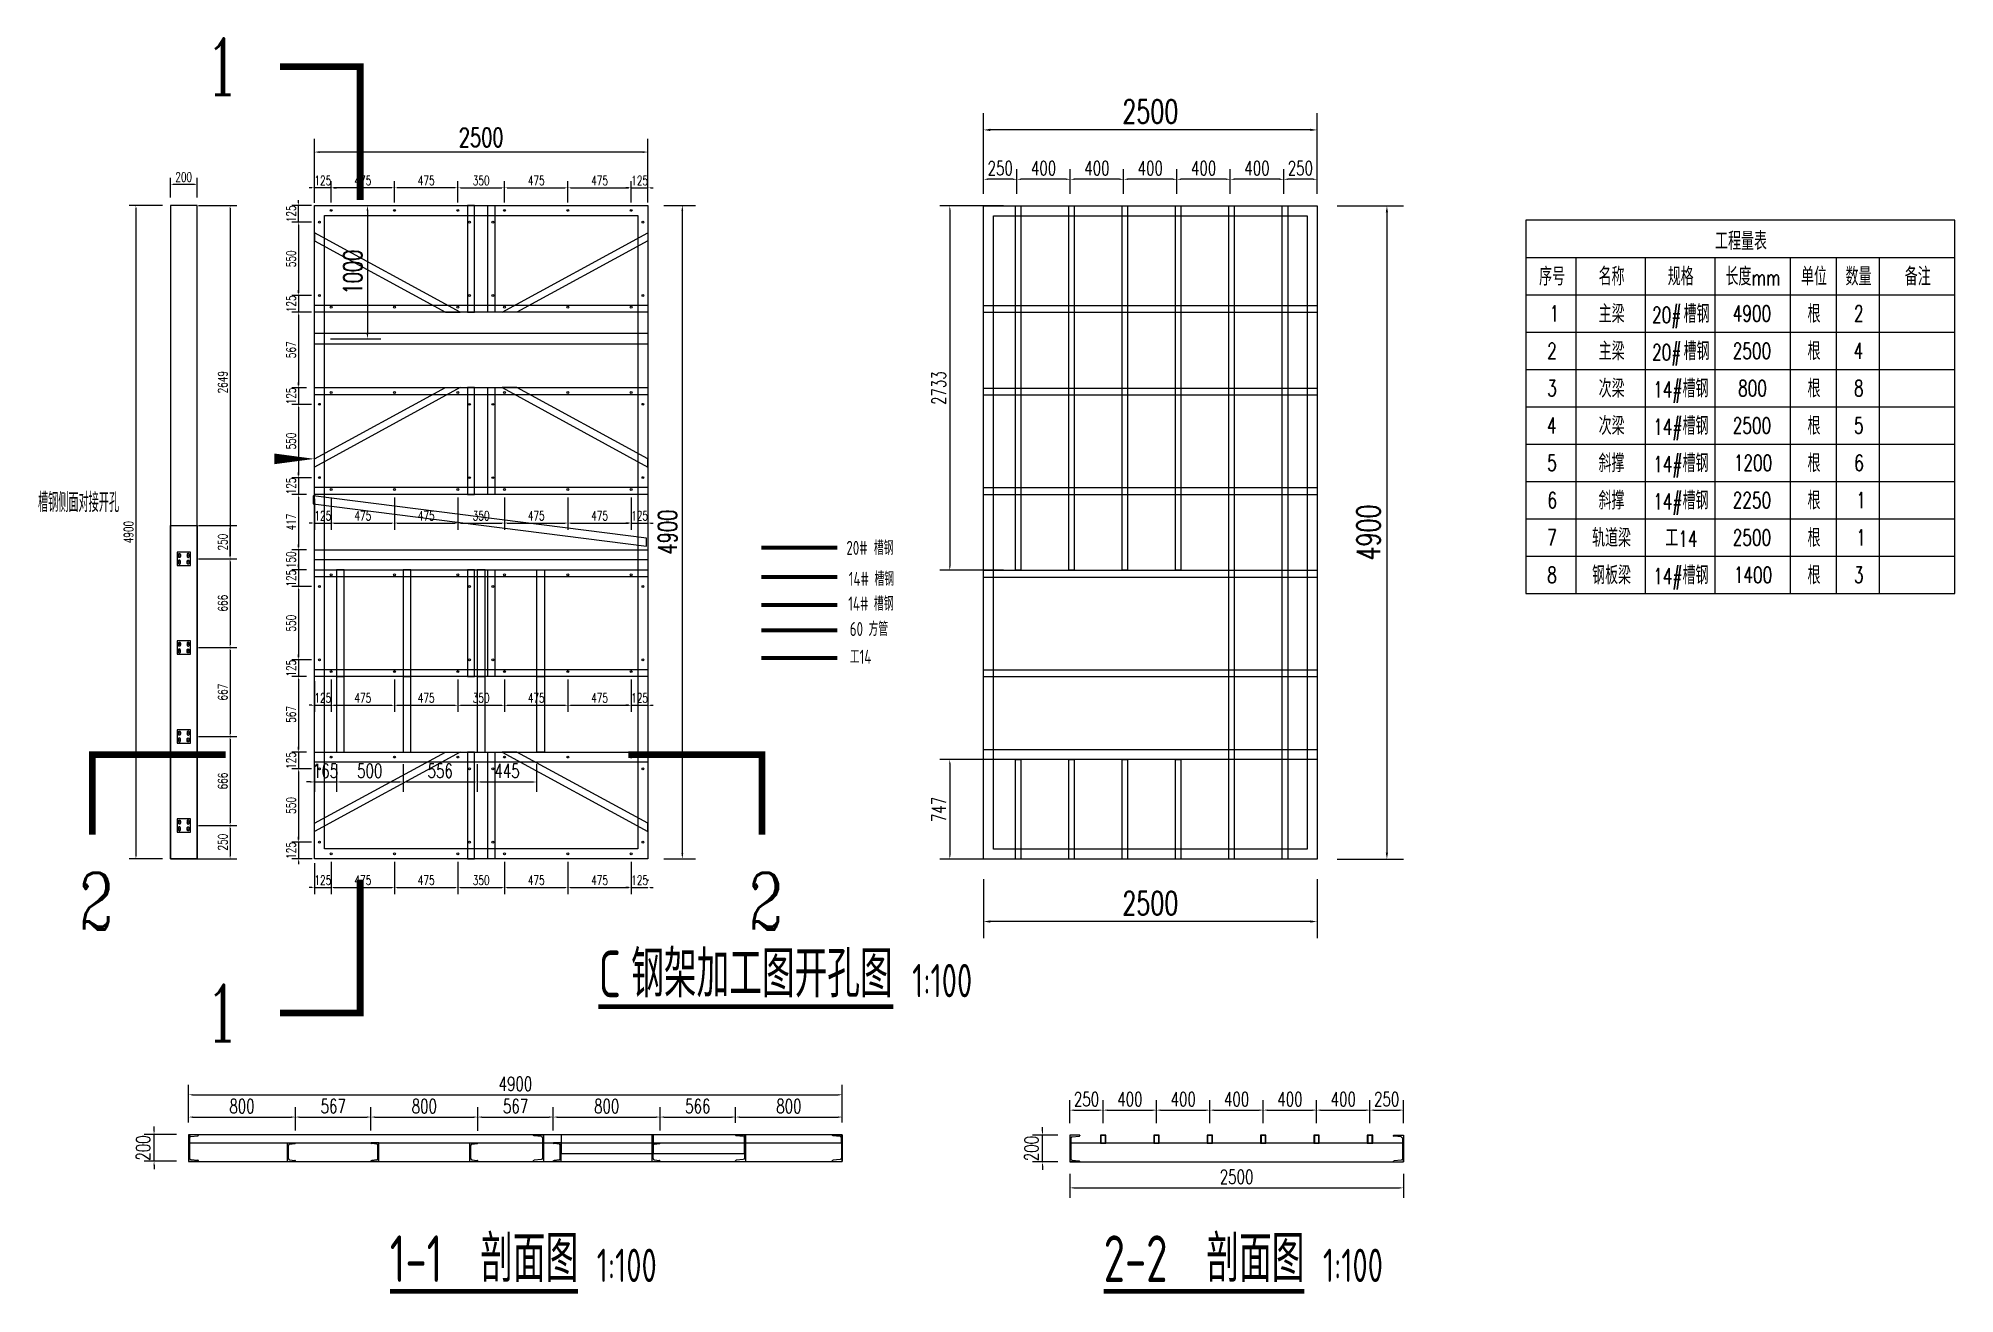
# Model space of a CAD drawing. Header units: millimetres. Extents: x -1443632 to -1307761, y 1430256 to 1527696.
# Drawn here: x -1393197 to -1378831, y 1479057 to 1488472 of the extents above; entities that cross this region are included whole.
import ezdxf

# ---------------------------------------------------------------- set-up
doc = ezdxf.new("R2010")
doc.units = ezdxf.units.MM
doc.header["$LTSCALE"] = 10
doc.layers.get('0').update_dxf_attribs({"linetype": 'CONTINUOUS'})
doc.layers.get('DEFPOINTS').update_dxf_attribs({"linetype": 'CONTINUOUS'})
for name, color, linetype in [('PUB_TEXT', 7, 'CONTINUOUS'), ('W-PLASTIC_RAILINGS塑木栏杆', 6, 'CONTINUOUS'), ('W-STEEL_FRAME钢架', 3, 'CONTINUOUS'), ('W-STEEL_KEEL钢龙骨', 5, 'CONTINUOUS')]:
    doc.layers.add(name, color=color, linetype=linetype)
doc.styles.add('_TCH_DIM', font='SIMPLEX.shx', dxfattribs={"width": 0.7, "bigfont": 'GBCBIG.shx'})
doc.styles.add('_TCH_LABEL', font='COMPLEX', dxfattribs={"bigfont": 'GBCBIG'})
doc.styles.add('_TCH_TAB', font='SIMPLEX', dxfattribs={"bigfont": 'GBCBIG'})
doc.styles.get("Standard").update_dxf_attribs({"font": 'tssdeng.shx', "width": 0.7, "bigfont": 'hztxt.shx'})
doc.styles.add('STANDARD_T3', font='simplex.shx', dxfattribs={"width": 0.7, "bigfont": 'gbcbig.shx'})
doc.dimstyles.new('W&&20', dxfattribs={"dimtxt": 70, "dimasz": 20, "dimexe": 50, "dimexo": 60, "dimgap": 20, "dimtad": 1, "dimdec": 0, "dimzin": 0, "dimdsep": 46, "dimtxsty": 'STANDARD_T3', "dimcen": 0.09, "dimclrd": 1, "dimclre": 1, "dimclrt": 7, "dimazin": 2, "dimtfac": 1, "dimtdec": 0, "dimtix": 1, "dimtmove": 2, "dimatfit": 3, "dimfxl": 0, "dimtolj": 1, "dimtzin": 0, "dimarcsym": 0})
doc.dimstyles.new('W&&30', dxfattribs={"dimtxt": 105, "dimasz": 30, "dimexe": 75, "dimexo": 90, "dimgap": 30, "dimtad": 1, "dimdec": 0, "dimzin": 0, "dimdsep": 46, "dimtxsty": 'STANDARD_T3', "dimcen": 0.09, "dimclrd": 1, "dimclre": 1, "dimclrt": 7, "dimazin": 2, "dimtfac": 1, "dimtdec": 0, "dimtix": 1, "dimtmove": 2, "dimatfit": 3, "dimfxl": 0, "dimtolj": 1, "dimtzin": 0, "dimarcsym": 0})
doc.dimstyles.new('W&&40', dxfattribs={"dimtxt": 140, "dimasz": 40, "dimexe": 100, "dimexo": 120, "dimgap": 40, "dimtad": 1, "dimdec": 0, "dimzin": 0, "dimdsep": 46, "dimtxsty": 'STANDARD_T3', "dimcen": 0.09, "dimclrd": 1, "dimclre": 1, "dimclrt": 7, "dimazin": 2, "dimtfac": 1, "dimtdec": 0, "dimtix": 1, "dimtmove": 2, "dimatfit": 3, "dimfxl": 0, "dimtolj": 1, "dimtzin": 0, "dimarcsym": 0})
doc.dimstyles.new('W&&50', dxfattribs={"dimtxt": 175, "dimasz": 50, "dimexe": 125, "dimexo": 150, "dimgap": 50, "dimtad": 1, "dimdec": 0, "dimzin": 0, "dimdsep": 46, "dimtxsty": 'STANDARD_T3', "dimcen": 0.09, "dimclrd": 1, "dimclre": 1, "dimclrt": 7, "dimazin": 2, "dimtfac": 1, "dimtdec": 0, "dimtix": 1, "dimtmove": 2, "dimatfit": 3, "dimfxl": 0, "dimtolj": 1, "dimtzin": 0, "dimarcsym": 0})

msp = doc.modelspace()

# ---------------------------------------------------------------- texts
at = {"style": '_TCH_TAB'}
for s, height, p in [('工程量表', 135.04, (-1380626.9, 1486884.3)), ('序号', 135.04, (-1381946.2, 1486618.3)), ('名称', 135.04, (-1381500.4, 1486618.3)), ('规格', 135.04, (-1380981.8, 1486618.3)), ('长度', 135.04, (-1380548.9, 1486618.3)), ('单位', 135.04, (-1379982.9, 1486618.3)), ('数量', 135.04, (-1379648.9, 1486618.3)), ('备注', 135.04, (-1379205, 1486618.3)), ('主梁', 135.04, (-1381499.6, 1486338.3)), ('槽钢', 135.04, (-1380863.1, 1486338.3)), ('根', 135, (-1379933.8, 1486338.3)), ('主梁', 135.04, (-1381499.6, 1486058.3)), ('槽钢', 135.04, (-1380863.1, 1486058.3)), ('根', 135, (-1379933.8, 1486058.3)), ('次梁', 135.04, (-1381499.6, 1485778.3)), ('槽钢', 135.04, (-1380871.1, 1485778.3)), ('根', 135, (-1379933.8, 1485778.3)), ('次梁', 135.04, (-1381499.6, 1485498.3)), ('槽钢', 135.04, (-1380871.1, 1485498.3)), ('根', 135, (-1379933.8, 1485498.3)), ('斜撑', 135.04, (-1381500.4, 1485218.3)), ('槽钢', 135.04, (-1380871.1, 1485218.3)), ('根', 135, (-1379933.8, 1485218.3)), ('斜撑', 135.04, (-1381500.4, 1484938.3)), ('槽钢', 135.04, (-1380871.1, 1484938.3)), ('根', 135, (-1379933.8, 1484938.3)), ('轨道梁', 135.04, (-1381548.8, 1484658.3)), ('工', 135, (-1381000.6, 1484658.3)), ('根', 135, (-1379933.8, 1484658.3)), ('钢板梁', 135.04, (-1381548.8, 1484378.3)), ('槽钢', 135.04, (-1380871.1, 1484378.3)), ('根', 135, (-1379933.8, 1484378.3))]:
    msp.add_text(s, height=height, dxfattribs=at).set_placement(p)
at = {"style": '_TCH_TAB', "width": 0.705882}
for s, p in [('mm', (-1380352.3, 1486618.3)), ('1', (-1381867.6, 1486348.8)), ('20#', (-1381099.1, 1486338.3)), ('4900', (-1380494.6, 1486348.8)), ('2', (-1379586, 1486348.8)), ('2', (-1381885.6, 1486068.8)), ('20#', (-1381099.1, 1486058.3)), ('2500', (-1380494.6, 1486068.8)), ('4', (-1379588, 1486068.8)), ('3', (-1381885.6, 1485788.8)), ('14#', (-1381091.1, 1485778.3)), ('800', (-1380454.6, 1485788.8)), ('8', (-1379586, 1485788.8)), ('4', (-1381887.6, 1485508.8)), ('14#', (-1381091.1, 1485498.3)), ('2500', (-1380494.6, 1485508.8)), ('5', (-1379586, 1485508.8)), ('5', (-1381885.6, 1485228.8)), ('14#', (-1381091.1, 1485218.3)), ('1200', (-1380486.6, 1485228.8)), ('6', (-1379584, 1485228.8)), ('6', (-1381883.6, 1484948.8)), ('14#', (-1381091.1, 1484938.3)), ('2250', (-1380494.6, 1484948.8)), ('1', (-1379568, 1484948.8)), ('7', (-1381885.6, 1484668.8)), ('14', (-1380902.3, 1484658.3)), ('2500', (-1380494.6, 1484668.8)), ('1', (-1379568, 1484668.8)), ('8', (-1381885.6, 1484388.8)), ('14#', (-1381091.1, 1484378.3)), ('1400', (-1380486.6, 1484388.8)), ('3', (-1379586, 1484388.8))]:
    msp.add_text(s, height=119, dxfattribs=at).set_placement(p)
at = {"color": 4, "width": 0.7}
for s, p in [('20#', (-1387138.9, 1484598.3)), ('槽钢', (-1386932.4, 1484598.3))]:
    msp.add_text(s, height=105, dxfattribs=at).set_placement(p)
at = {"color": 3, "width": 0.7}
for s, p in [('14#', (-1387121, 1484365.9)), ('槽钢', (-1386928.5, 1484365.9))]:
    msp.add_text(s, height=105, dxfattribs=at).set_placement(p)
at = {"color": 6, "width": 0.7}
for s, p in [('14#', (-1387124.9, 1484180)), ('槽钢', (-1386932.4, 1484180))]:
    msp.add_text(s, height=105, dxfattribs=at).set_placement(p)
at = {"color": 5, "width": 0.7}
for s, p in [('60', (-1387113.3, 1483989.6)), ('方管', (-1386973.3, 1483989.6))]:
    msp.add_text(s, height=105, dxfattribs=at).set_placement(p)
at = {"color": 1, "width": 0.7}
for s, p in [('工', (-1387113.3, 1483781.7)), ('14', (-1387039.8, 1483781.7))]:
    msp.add_text(s, height=105, dxfattribs=at).set_placement(p)
at = {"layer": 'PUB_TEXT', "color": 7}
for s, height, style, width, p in [('1', 425, '_TCH_LABEL', 0.705882, (-1391948.3, 1488047.2)), ('槽钢侧面对接开孔', 144.68, '_TCH_DIM', 0.7, (-1393198.9, 1484919.1)), ('2', 425, '_TCH_LABEL', 0.705882, (-1392892, 1481788)), ('2', 425, '_TCH_LABEL', 0.705882, (-1387872.6, 1481788)), ('1', 425, '_TCH_LABEL', 0.705882, (-1391948.3, 1480950.1))]:
    msp.add_text(s, height=height, dxfattribs=dict(at, style=style, width=width)).set_placement(p)
at = {"layer": 'PUB_TEXT', "color": 7, "width": 0.7}
for s, height, p in [('C', 350, (-1388997.4, 1481280.3)), ('钢架加工图开孔图', 350, (-1388752.4, 1481280.3)), ('1:100', 250, (-1386646, 1481280.3)), ('剖面图', 350, (-1389884.3, 1479144.8)), ('剖面图', 350, (-1384440.5, 1479144.8)), ('1-1', 350, (-1390561, 1479144.8)), ('1:100', 250, (-1389010.7, 1479144.8)), ('2-2', 350, (-1385210.5, 1479144.8)), ('1:100', 250, (-1383566.9, 1479144.8))]:
    msp.add_text(s, height=height, dxfattribs=at).set_placement(p)

# ---------------------------------------------------------------- blocks, each defined once
blk = doc.blocks.new('*D333')
at = {"layer": 'DEFPOINTS', "color": 0, "transparency": 16777216}
for p in [(-1390527, 1487351), (-1390527, 1487182), (-1390052, 1487182)]:
    blk.add_point(p, dxfattribs=at)
at = {"layer": 'W-PLASTIC_RAILINGS塑木栏杆', "color": 1, "lineweight": -2, "transparency": 16777216}
for p, q in [((-1390527, 1487242), (-1390527, 1487401)), ((-1390072, 1487351), (-1390507, 1487351)), ((-1390052, 1487242), (-1390052, 1487401))]:
    blk.add_line(p, q, dxfattribs=at)
at = {"layer": 'W-PLASTIC_RAILINGS塑木栏杆', "color": 1, "transparency": 16777216}
for points in [[(-1390507, 1487354), (-1390507, 1487348), (-1390527, 1487351)], [(-1390072, 1487354), (-1390072, 1487348), (-1390052, 1487351)]]:
    blk.add_solid(points, dxfattribs=at)
at = {"layer": 'W-PLASTIC_RAILINGS塑木栏杆', "color": 7, "transparency": 16777216, "insert": (-1390289, 1487406), "char_height": 70, "attachment_point": 5, "style": 'STANDARD_T3'}
blk.add_mtext('\\A1;475', dxfattribs=at)
blk = doc.blocks.new('*D334')
at = {"layer": 'DEFPOINTS', "color": 0, "transparency": 16777216}
for p in [(-1391002, 1487351), (-1391002, 1487182), (-1390527, 1487182)]:
    blk.add_point(p, dxfattribs=at)
at = {"layer": 'W-PLASTIC_RAILINGS塑木栏杆', "color": 1, "lineweight": -2, "transparency": 16777216}
for p, q in [((-1391002, 1487242), (-1391002, 1487401)), ((-1390547, 1487351), (-1390982, 1487351)), ((-1390527, 1487242), (-1390527, 1487401))]:
    blk.add_line(p, q, dxfattribs=at)
at = {"layer": 'W-PLASTIC_RAILINGS塑木栏杆', "color": 1, "transparency": 16777216}
for points in [[(-1390982, 1487354), (-1390982, 1487348), (-1391002, 1487351)], [(-1390547, 1487354), (-1390547, 1487348), (-1390527, 1487351)]]:
    blk.add_solid(points, dxfattribs=at)
at = {"layer": 'W-PLASTIC_RAILINGS塑木栏杆', "color": 7, "transparency": 16777216, "insert": (-1390764, 1487406), "char_height": 70, "attachment_point": 5, "style": 'STANDARD_T3'}
blk.add_mtext('\\A1;475', dxfattribs=at)
blk = doc.blocks.new('*D335')
at = {"layer": 'DEFPOINTS', "color": 0, "transparency": 16777216}
for p in [(-1391127, 1487351), (-1391127, 1487179), (-1391002, 1487182)]:
    blk.add_point(p, dxfattribs=at)
at = {"layer": 'W-PLASTIC_RAILINGS塑木栏杆', "color": 1, "lineweight": -2, "transparency": 16777216}
for p, q in [((-1391147, 1487351), (-1391167, 1487351)), ((-1391127, 1487239), (-1391127, 1487401)), ((-1391002, 1487351), (-1391127, 1487351)), ((-1391002, 1487242), (-1391002, 1487401)), ((-1390982, 1487351), (-1390962, 1487351))]:
    blk.add_line(p, q, dxfattribs=at)
at = {"layer": 'W-PLASTIC_RAILINGS塑木栏杆', "color": 1, "transparency": 16777216}
for points in [[(-1391147, 1487354), (-1391147, 1487348), (-1391127, 1487351)], [(-1390982, 1487354), (-1390982, 1487348), (-1391002, 1487351)]]:
    blk.add_solid(points, dxfattribs=at)
at = {"layer": 'W-PLASTIC_RAILINGS塑木栏杆', "color": 7, "transparency": 16777216, "insert": (-1391064, 1487406), "char_height": 70, "attachment_point": 5, "style": 'STANDARD_T3'}
blk.add_mtext('\\A1;125', dxfattribs=at)
blk = doc.blocks.new('*D292')
at = {"layer": 'DEFPOINTS', "color": 0, "transparency": 16777216}
for p in [(-1389702, 1487351), (-1390052, 1487182), (-1389702, 1487182)]:
    blk.add_point(p, dxfattribs=at)
at = {"layer": 'W-PLASTIC_RAILINGS塑木栏杆', "color": 1, "lineweight": -2, "transparency": 16777216}
for p, q in [((-1390052, 1487242), (-1390052, 1487401)), ((-1390032, 1487351), (-1389722, 1487351)), ((-1389702, 1487242), (-1389702, 1487401))]:
    blk.add_line(p, q, dxfattribs=at)
at = {"layer": 'W-PLASTIC_RAILINGS塑木栏杆', "color": 1, "transparency": 16777216}
for points in [[(-1390032, 1487354), (-1390032, 1487348), (-1390052, 1487351)], [(-1389722, 1487354), (-1389722, 1487348), (-1389702, 1487351)]]:
    blk.add_solid(points, dxfattribs=at)
at = {"layer": 'W-PLASTIC_RAILINGS塑木栏杆', "color": 7, "transparency": 16777216, "insert": (-1389877, 1487406), "char_height": 70, "attachment_point": 5, "style": 'STANDARD_T3'}
blk.add_mtext('\\A1;350', dxfattribs=at)
blk = doc.blocks.new('*D336')
at = {"layer": 'DEFPOINTS', "color": 0, "transparency": 16777216}
for p in [(-1391090, 1487094), (-1391247, 1486544), (-1391090, 1486544)]:
    blk.add_point(p, dxfattribs=at)
at = {"layer": 'W-PLASTIC_RAILINGS塑木栏杆', "color": 1, "lineweight": -2, "transparency": 16777216}
for p, q in [((-1391150, 1487094), (-1391297, 1487094)), ((-1391247, 1487074), (-1391247, 1486564)), ((-1391150, 1486544), (-1391297, 1486544))]:
    blk.add_line(p, q, dxfattribs=at)
at = {"layer": 'W-PLASTIC_RAILINGS塑木栏杆', "color": 1, "transparency": 16777216}
for points in [[(-1391251, 1487074), (-1391244, 1487074), (-1391247, 1487094)], [(-1391251, 1486564), (-1391244, 1486564), (-1391247, 1486544)]]:
    blk.add_solid(points, dxfattribs=at)
at = {"layer": 'W-PLASTIC_RAILINGS塑木栏杆', "color": 7, "transparency": 16777216, "insert": (-1391302, 1486819), "char_height": 70, "attachment_point": 5, "rotation": 90, "style": 'STANDARD_T3'}
blk.add_mtext('\\A1;550', dxfattribs=at)
blk = doc.blocks.new('*D337')
at = {"layer": 'DEFPOINTS', "color": 0, "transparency": 16777216}
for p in [(-1391247, 1487219), (-1391090, 1487219), (-1391090, 1487094)]:
    blk.add_point(p, dxfattribs=at)
at = {"layer": 'W-PLASTIC_RAILINGS塑木栏杆', "color": 1, "lineweight": -2, "transparency": 16777216}
for p, q in [((-1391150, 1487219), (-1391297, 1487219)), ((-1391247, 1487239), (-1391247, 1487259)), ((-1391247, 1487094), (-1391247, 1487219)), ((-1391150, 1487094), (-1391297, 1487094)), ((-1391247, 1487074), (-1391247, 1487054))]:
    blk.add_line(p, q, dxfattribs=at)
at = {"layer": 'W-PLASTIC_RAILINGS塑木栏杆', "color": 1, "transparency": 16777216}
for points in [[(-1391251, 1487239), (-1391244, 1487239), (-1391247, 1487219)], [(-1391251, 1487074), (-1391244, 1487074), (-1391247, 1487094)]]:
    blk.add_solid(points, dxfattribs=at)
at = {"layer": 'W-PLASTIC_RAILINGS塑木栏杆', "color": 7, "transparency": 16777216, "insert": (-1391302, 1487156), "char_height": 70, "attachment_point": 5, "rotation": 90, "style": 'STANDARD_T3'}
blk.add_mtext('\\A1;125', dxfattribs=at)
blk = doc.blocks.new('*D338')
at = {"layer": 'DEFPOINTS', "color": 0, "transparency": 16777216}
for p in [(-1391247, 1486419), (-1391090, 1486544), (-1391090, 1486419)]:
    blk.add_point(p, dxfattribs=at)
at = {"layer": 'W-PLASTIC_RAILINGS塑木栏杆', "color": 1, "lineweight": -2, "transparency": 16777216}
for p, q in [((-1391247, 1486564), (-1391247, 1486584)), ((-1391150, 1486544), (-1391297, 1486544)), ((-1391150, 1486419), (-1391297, 1486419)), ((-1391247, 1486544), (-1391247, 1486419)), ((-1391247, 1486399), (-1391247, 1486379))]:
    blk.add_line(p, q, dxfattribs=at)
at = {"layer": 'W-PLASTIC_RAILINGS塑木栏杆', "color": 1, "transparency": 16777216}
for points in [[(-1391251, 1486564), (-1391244, 1486564), (-1391247, 1486544)], [(-1391251, 1486399), (-1391244, 1486399), (-1391247, 1486419)]]:
    blk.add_solid(points, dxfattribs=at)
at = {"layer": 'W-PLASTIC_RAILINGS塑木栏杆', "color": 7, "transparency": 16777216, "insert": (-1391302, 1486481), "char_height": 70, "attachment_point": 5, "rotation": 90, "style": 'STANDARD_T3'}
blk.add_mtext('\\A1;125', dxfattribs=at)
blk = doc.blocks.new('*D339')
at = {"layer": 'DEFPOINTS', "color": 0, "transparency": 16777216}
for p in [(-1389227, 1487351), (-1389702, 1487182), (-1389227, 1487182)]:
    blk.add_point(p, dxfattribs=at)
at = {"layer": 'W-PLASTIC_RAILINGS塑木栏杆', "color": 1, "lineweight": -2, "transparency": 16777216}
for p, q in [((-1389702, 1487242), (-1389702, 1487401)), ((-1389682, 1487351), (-1389247, 1487351)), ((-1389227, 1487242), (-1389227, 1487401))]:
    blk.add_line(p, q, dxfattribs=at)
at = {"layer": 'W-PLASTIC_RAILINGS塑木栏杆', "color": 1, "transparency": 16777216}
for points in [[(-1389682, 1487354), (-1389682, 1487348), (-1389702, 1487351)], [(-1389247, 1487354), (-1389247, 1487348), (-1389227, 1487351)]]:
    blk.add_solid(points, dxfattribs=at)
at = {"layer": 'W-PLASTIC_RAILINGS塑木栏杆', "color": 7, "transparency": 16777216, "insert": (-1389464, 1487406), "char_height": 70, "attachment_point": 5, "style": 'STANDARD_T3'}
blk.add_mtext('\\A1;475', dxfattribs=at)
blk = doc.blocks.new('*D340')
at = {"layer": 'DEFPOINTS', "color": 0, "transparency": 16777216}
for p in [(-1388752, 1487351), (-1389227, 1487182), (-1388752, 1487182)]:
    blk.add_point(p, dxfattribs=at)
at = {"layer": 'W-PLASTIC_RAILINGS塑木栏杆', "color": 1, "lineweight": -2, "transparency": 16777216}
for p, q in [((-1389227, 1487242), (-1389227, 1487401)), ((-1389207, 1487351), (-1388772, 1487351)), ((-1388752, 1487242), (-1388752, 1487401))]:
    blk.add_line(p, q, dxfattribs=at)
at = {"layer": 'W-PLASTIC_RAILINGS塑木栏杆', "color": 1, "transparency": 16777216}
for points in [[(-1389207, 1487354), (-1389207, 1487348), (-1389227, 1487351)], [(-1388772, 1487354), (-1388772, 1487348), (-1388752, 1487351)]]:
    blk.add_solid(points, dxfattribs=at)
at = {"layer": 'W-PLASTIC_RAILINGS塑木栏杆', "color": 7, "transparency": 16777216, "insert": (-1388989, 1487406), "char_height": 70, "attachment_point": 5, "style": 'STANDARD_T3'}
blk.add_mtext('\\A1;475', dxfattribs=at)
blk = doc.blocks.new('*D341')
at = {"layer": 'DEFPOINTS', "color": 0, "transparency": 16777216}
for p in [(-1388627, 1487351), (-1388752, 1487182), (-1388627, 1487181)]:
    blk.add_point(p, dxfattribs=at)
at = {"layer": 'W-PLASTIC_RAILINGS塑木栏杆', "color": 1, "lineweight": -2, "transparency": 16777216}
for p, q in [((-1388772, 1487351), (-1388792, 1487351)), ((-1388752, 1487242), (-1388752, 1487401)), ((-1388752, 1487351), (-1388627, 1487351)), ((-1388627, 1487241), (-1388627, 1487401)), ((-1388607, 1487351), (-1388587, 1487351))]:
    blk.add_line(p, q, dxfattribs=at)
at = {"layer": 'W-PLASTIC_RAILINGS塑木栏杆', "color": 1, "transparency": 16777216}
for points in [[(-1388772, 1487354), (-1388772, 1487348), (-1388752, 1487351)], [(-1388607, 1487354), (-1388607, 1487348), (-1388627, 1487351)]]:
    blk.add_solid(points, dxfattribs=at)
at = {"layer": 'W-PLASTIC_RAILINGS塑木栏杆', "color": 7, "transparency": 16777216, "insert": (-1388689, 1487406), "char_height": 70, "attachment_point": 5, "style": 'STANDARD_T3'}
blk.add_mtext('\\A1;125', dxfattribs=at)
blk = doc.blocks.new('*D293')
at = {"layer": 'DEFPOINTS', "color": 0, "transparency": 16777216}
for p in [(-1391127, 1485079), (-1391002, 1485089), (-1391002, 1484837)]:
    blk.add_point(p, dxfattribs=at)
at = {"layer": 'W-PLASTIC_RAILINGS塑木栏杆', "color": 1, "lineweight": -2, "transparency": 16777216}
for p, q in [((-1391127, 1485019), (-1391127, 1484787)), ((-1391002, 1485029), (-1391002, 1484787)), ((-1391147, 1484837), (-1391167, 1484837)), ((-1391127, 1484837), (-1391002, 1484837)), ((-1390982, 1484837), (-1390962, 1484837))]:
    blk.add_line(p, q, dxfattribs=at)
at = {"layer": 'W-PLASTIC_RAILINGS塑木栏杆', "color": 1, "transparency": 16777216}
for points in [[(-1391147, 1484840), (-1391147, 1484834), (-1391127, 1484837)], [(-1390982, 1484840), (-1390982, 1484834), (-1391002, 1484837)]]:
    blk.add_solid(points, dxfattribs=at)
at = {"layer": 'W-PLASTIC_RAILINGS塑木栏杆', "color": 7, "transparency": 16777216, "insert": (-1391064, 1484892), "char_height": 70, "attachment_point": 5, "style": 'STANDARD_T3'}
blk.add_mtext('\\A1;125', dxfattribs=at)
blk = doc.blocks.new('*D294')
at = {"layer": 'DEFPOINTS', "color": 0, "transparency": 16777216}
for p in [(-1391002, 1485089), (-1390527, 1485089), (-1390527, 1484837)]:
    blk.add_point(p, dxfattribs=at)
at = {"layer": 'W-PLASTIC_RAILINGS塑木栏杆', "color": 1, "lineweight": -2, "transparency": 16777216}
for p, q in [((-1391002, 1485029), (-1391002, 1484787)), ((-1390527, 1485029), (-1390527, 1484787)), ((-1390982, 1484837), (-1390547, 1484837))]:
    blk.add_line(p, q, dxfattribs=at)
at = {"layer": 'W-PLASTIC_RAILINGS塑木栏杆', "color": 1, "transparency": 16777216}
for points in [[(-1390982, 1484840), (-1390982, 1484834), (-1391002, 1484837)], [(-1390547, 1484840), (-1390547, 1484834), (-1390527, 1484837)]]:
    blk.add_solid(points, dxfattribs=at)
at = {"layer": 'W-PLASTIC_RAILINGS塑木栏杆', "color": 7, "transparency": 16777216, "insert": (-1390764, 1484892), "char_height": 70, "attachment_point": 5, "style": 'STANDARD_T3'}
blk.add_mtext('\\A1;475', dxfattribs=at)
blk = doc.blocks.new('*D295')
at = {"layer": 'DEFPOINTS', "color": 0, "transparency": 16777216}
for p in [(-1390527, 1485089), (-1390052, 1485089), (-1390052, 1484837)]:
    blk.add_point(p, dxfattribs=at)
at = {"layer": 'W-PLASTIC_RAILINGS塑木栏杆', "color": 1, "lineweight": -2, "transparency": 16777216}
for p, q in [((-1390527, 1485029), (-1390527, 1484787)), ((-1390052, 1485029), (-1390052, 1484787)), ((-1390507, 1484837), (-1390072, 1484837))]:
    blk.add_line(p, q, dxfattribs=at)
at = {"layer": 'W-PLASTIC_RAILINGS塑木栏杆', "color": 1, "transparency": 16777216}
for points in [[(-1390507, 1484840), (-1390507, 1484834), (-1390527, 1484837)], [(-1390072, 1484840), (-1390072, 1484834), (-1390052, 1484837)]]:
    blk.add_solid(points, dxfattribs=at)
at = {"layer": 'W-PLASTIC_RAILINGS塑木栏杆', "color": 7, "transparency": 16777216, "insert": (-1390289, 1484892), "char_height": 70, "attachment_point": 5, "style": 'STANDARD_T3'}
blk.add_mtext('\\A1;475', dxfattribs=at)
blk = doc.blocks.new('*D296')
at = {"layer": 'DEFPOINTS', "color": 0, "transparency": 16777216}
for p in [(-1390052, 1485089), (-1389702, 1485089), (-1389702, 1484837)]:
    blk.add_point(p, dxfattribs=at)
at = {"layer": 'W-PLASTIC_RAILINGS塑木栏杆', "color": 1, "lineweight": -2, "transparency": 16777216}
for p, q in [((-1390052, 1485029), (-1390052, 1484787)), ((-1389702, 1485029), (-1389702, 1484787)), ((-1390032, 1484837), (-1389722, 1484837))]:
    blk.add_line(p, q, dxfattribs=at)
at = {"layer": 'W-PLASTIC_RAILINGS塑木栏杆', "color": 1, "transparency": 16777216}
for points in [[(-1390032, 1484840), (-1390032, 1484834), (-1390052, 1484837)], [(-1389722, 1484840), (-1389722, 1484834), (-1389702, 1484837)]]:
    blk.add_solid(points, dxfattribs=at)
at = {"layer": 'W-PLASTIC_RAILINGS塑木栏杆', "color": 7, "transparency": 16777216, "insert": (-1389877, 1484892), "char_height": 70, "attachment_point": 5, "style": 'STANDARD_T3'}
blk.add_mtext('\\A1;350', dxfattribs=at)
blk = doc.blocks.new('*D297')
at = {"layer": 'DEFPOINTS', "color": 0, "transparency": 16777216}
for p in [(-1389702, 1485089), (-1389227, 1485089), (-1389227, 1484837)]:
    blk.add_point(p, dxfattribs=at)
at = {"layer": 'W-PLASTIC_RAILINGS塑木栏杆', "color": 1, "lineweight": -2, "transparency": 16777216}
for p, q in [((-1389702, 1485029), (-1389702, 1484787)), ((-1389227, 1485029), (-1389227, 1484787)), ((-1389682, 1484837), (-1389247, 1484837))]:
    blk.add_line(p, q, dxfattribs=at)
at = {"layer": 'W-PLASTIC_RAILINGS塑木栏杆', "color": 1, "transparency": 16777216}
for points in [[(-1389682, 1484840), (-1389682, 1484834), (-1389702, 1484837)], [(-1389247, 1484840), (-1389247, 1484834), (-1389227, 1484837)]]:
    blk.add_solid(points, dxfattribs=at)
at = {"layer": 'W-PLASTIC_RAILINGS塑木栏杆', "color": 7, "transparency": 16777216, "insert": (-1389464, 1484892), "char_height": 70, "attachment_point": 5, "style": 'STANDARD_T3'}
blk.add_mtext('\\A1;475', dxfattribs=at)
blk = doc.blocks.new('*D298')
at = {"layer": 'DEFPOINTS', "color": 0, "transparency": 16777216}
for p in [(-1389227, 1485089), (-1388752, 1485089), (-1388752, 1484837)]:
    blk.add_point(p, dxfattribs=at)
at = {"layer": 'W-PLASTIC_RAILINGS塑木栏杆', "color": 1, "lineweight": -2, "transparency": 16777216}
for p, q in [((-1389227, 1485029), (-1389227, 1484787)), ((-1388752, 1485029), (-1388752, 1484787)), ((-1389207, 1484837), (-1388772, 1484837))]:
    blk.add_line(p, q, dxfattribs=at)
at = {"layer": 'W-PLASTIC_RAILINGS塑木栏杆', "color": 1, "transparency": 16777216}
for points in [[(-1389207, 1484840), (-1389207, 1484834), (-1389227, 1484837)], [(-1388772, 1484840), (-1388772, 1484834), (-1388752, 1484837)]]:
    blk.add_solid(points, dxfattribs=at)
at = {"layer": 'W-PLASTIC_RAILINGS塑木栏杆', "color": 7, "transparency": 16777216, "insert": (-1388989, 1484892), "char_height": 70, "attachment_point": 5, "style": 'STANDARD_T3'}
blk.add_mtext('\\A1;475', dxfattribs=at)
blk = doc.blocks.new('*D299')
at = {"layer": 'DEFPOINTS', "color": 0, "transparency": 16777216}
for p in [(-1388752, 1485089), (-1388627, 1484837), (-1388627, 1484837)]:
    blk.add_point(p, dxfattribs=at)
at = {"layer": 'W-PLASTIC_RAILINGS塑木栏杆', "color": 1, "lineweight": -2, "transparency": 16777216}
for p, q in [((-1388752, 1485029), (-1388752, 1484787)), ((-1388772, 1484837), (-1388792, 1484837)), ((-1388752, 1484837), (-1388627, 1484837)), ((-1388627, 1484897), (-1388627, 1484887)), ((-1388607, 1484837), (-1388587, 1484837))]:
    blk.add_line(p, q, dxfattribs=at)
at = {"layer": 'W-PLASTIC_RAILINGS塑木栏杆', "color": 1, "transparency": 16777216}
for points in [[(-1388772, 1484840), (-1388772, 1484834), (-1388752, 1484837)], [(-1388607, 1484840), (-1388607, 1484834), (-1388627, 1484837)]]:
    blk.add_solid(points, dxfattribs=at)
at = {"layer": 'W-PLASTIC_RAILINGS塑木栏杆', "color": 7, "transparency": 16777216, "insert": (-1388689, 1484892), "char_height": 70, "attachment_point": 5, "style": 'STANDARD_T3'}
blk.add_mtext('\\A1;125', dxfattribs=at)
blk = doc.blocks.new('*D300')
at = {"layer": 'DEFPOINTS', "color": 0, "transparency": 16777216}
for p in [(-1391127, 1483712), (-1391002, 1483723), (-1391002, 1483470)]:
    blk.add_point(p, dxfattribs=at)
at = {"layer": 'W-PLASTIC_RAILINGS塑木栏杆', "color": 1, "lineweight": -2, "transparency": 16777216}
for p, q in [((-1391127, 1483652), (-1391127, 1483420)), ((-1391002, 1483663), (-1391002, 1483420)), ((-1391147, 1483470), (-1391167, 1483470)), ((-1391127, 1483470), (-1391002, 1483470)), ((-1390982, 1483470), (-1390962, 1483470))]:
    blk.add_line(p, q, dxfattribs=at)
at = {"layer": 'W-PLASTIC_RAILINGS塑木栏杆', "color": 1, "transparency": 16777216}
for points in [[(-1391147, 1483474), (-1391147, 1483467), (-1391127, 1483470)], [(-1390982, 1483474), (-1390982, 1483467), (-1391002, 1483470)]]:
    blk.add_solid(points, dxfattribs=at)
at = {"layer": 'W-PLASTIC_RAILINGS塑木栏杆', "color": 7, "transparency": 16777216, "insert": (-1391064, 1483525), "char_height": 70, "attachment_point": 5, "style": 'STANDARD_T3'}
blk.add_mtext('\\A1;125', dxfattribs=at)
blk = doc.blocks.new('*D301')
at = {"layer": 'DEFPOINTS', "color": 0, "transparency": 16777216}
for p in [(-1391002, 1483723), (-1390527, 1483723), (-1390527, 1483470)]:
    blk.add_point(p, dxfattribs=at)
at = {"layer": 'W-PLASTIC_RAILINGS塑木栏杆', "color": 1, "lineweight": -2, "transparency": 16777216}
for p, q in [((-1391002, 1483663), (-1391002, 1483420)), ((-1390527, 1483663), (-1390527, 1483420)), ((-1390982, 1483470), (-1390547, 1483470))]:
    blk.add_line(p, q, dxfattribs=at)
at = {"layer": 'W-PLASTIC_RAILINGS塑木栏杆', "color": 1, "transparency": 16777216}
for points in [[(-1390982, 1483474), (-1390982, 1483467), (-1391002, 1483470)], [(-1390547, 1483474), (-1390547, 1483467), (-1390527, 1483470)]]:
    blk.add_solid(points, dxfattribs=at)
at = {"layer": 'W-PLASTIC_RAILINGS塑木栏杆', "color": 7, "transparency": 16777216, "insert": (-1390764, 1483525), "char_height": 70, "attachment_point": 5, "style": 'STANDARD_T3'}
blk.add_mtext('\\A1;475', dxfattribs=at)
blk = doc.blocks.new('*D302')
at = {"layer": 'DEFPOINTS', "color": 0, "transparency": 16777216}
for p in [(-1390527, 1483723), (-1390052, 1483723), (-1390052, 1483470)]:
    blk.add_point(p, dxfattribs=at)
at = {"layer": 'W-PLASTIC_RAILINGS塑木栏杆', "color": 1, "lineweight": -2, "transparency": 16777216}
for p, q in [((-1390527, 1483663), (-1390527, 1483420)), ((-1390052, 1483663), (-1390052, 1483420)), ((-1390507, 1483470), (-1390072, 1483470))]:
    blk.add_line(p, q, dxfattribs=at)
at = {"layer": 'W-PLASTIC_RAILINGS塑木栏杆', "color": 1, "transparency": 16777216}
for points in [[(-1390507, 1483474), (-1390507, 1483467), (-1390527, 1483470)], [(-1390072, 1483474), (-1390072, 1483467), (-1390052, 1483470)]]:
    blk.add_solid(points, dxfattribs=at)
at = {"layer": 'W-PLASTIC_RAILINGS塑木栏杆', "color": 7, "transparency": 16777216, "insert": (-1390289, 1483525), "char_height": 70, "attachment_point": 5, "style": 'STANDARD_T3'}
blk.add_mtext('\\A1;475', dxfattribs=at)
blk = doc.blocks.new('*D303')
at = {"layer": 'DEFPOINTS', "color": 0, "transparency": 16777216}
for p in [(-1390052, 1483723), (-1389702, 1483723), (-1389702, 1483470)]:
    blk.add_point(p, dxfattribs=at)
at = {"layer": 'W-PLASTIC_RAILINGS塑木栏杆', "color": 1, "lineweight": -2, "transparency": 16777216}
for p, q in [((-1390052, 1483663), (-1390052, 1483420)), ((-1389702, 1483663), (-1389702, 1483420)), ((-1390032, 1483470), (-1389722, 1483470))]:
    blk.add_line(p, q, dxfattribs=at)
at = {"layer": 'W-PLASTIC_RAILINGS塑木栏杆', "color": 1, "transparency": 16777216}
for points in [[(-1390032, 1483474), (-1390032, 1483467), (-1390052, 1483470)], [(-1389722, 1483474), (-1389722, 1483467), (-1389702, 1483470)]]:
    blk.add_solid(points, dxfattribs=at)
at = {"layer": 'W-PLASTIC_RAILINGS塑木栏杆', "color": 7, "transparency": 16777216, "insert": (-1389877, 1483525), "char_height": 70, "attachment_point": 5, "style": 'STANDARD_T3'}
blk.add_mtext('\\A1;350', dxfattribs=at)
blk = doc.blocks.new('*D304')
at = {"layer": 'DEFPOINTS', "color": 0, "transparency": 16777216}
for p in [(-1389702, 1483723), (-1389227, 1483723), (-1389227, 1483470)]:
    blk.add_point(p, dxfattribs=at)
at = {"layer": 'W-PLASTIC_RAILINGS塑木栏杆', "color": 1, "lineweight": -2, "transparency": 16777216}
for p, q in [((-1389702, 1483663), (-1389702, 1483420)), ((-1389227, 1483663), (-1389227, 1483420)), ((-1389682, 1483470), (-1389247, 1483470))]:
    blk.add_line(p, q, dxfattribs=at)
at = {"layer": 'W-PLASTIC_RAILINGS塑木栏杆', "color": 1, "transparency": 16777216}
for points in [[(-1389682, 1483474), (-1389682, 1483467), (-1389702, 1483470)], [(-1389247, 1483474), (-1389247, 1483467), (-1389227, 1483470)]]:
    blk.add_solid(points, dxfattribs=at)
at = {"layer": 'W-PLASTIC_RAILINGS塑木栏杆', "color": 7, "transparency": 16777216, "insert": (-1389464, 1483525), "char_height": 70, "attachment_point": 5, "style": 'STANDARD_T3'}
blk.add_mtext('\\A1;475', dxfattribs=at)
blk = doc.blocks.new('*D305')
at = {"layer": 'DEFPOINTS', "color": 0, "transparency": 16777216}
for p in [(-1389227, 1483723), (-1388752, 1483723), (-1388752, 1483470)]:
    blk.add_point(p, dxfattribs=at)
at = {"layer": 'W-PLASTIC_RAILINGS塑木栏杆', "color": 1, "lineweight": -2, "transparency": 16777216}
for p, q in [((-1389227, 1483663), (-1389227, 1483420)), ((-1388752, 1483663), (-1388752, 1483420)), ((-1389207, 1483470), (-1388772, 1483470))]:
    blk.add_line(p, q, dxfattribs=at)
at = {"layer": 'W-PLASTIC_RAILINGS塑木栏杆', "color": 1, "transparency": 16777216}
for points in [[(-1389207, 1483474), (-1389207, 1483467), (-1389227, 1483470)], [(-1388772, 1483474), (-1388772, 1483467), (-1388752, 1483470)]]:
    blk.add_solid(points, dxfattribs=at)
at = {"layer": 'W-PLASTIC_RAILINGS塑木栏杆', "color": 7, "transparency": 16777216, "insert": (-1388989, 1483525), "char_height": 70, "attachment_point": 5, "style": 'STANDARD_T3'}
blk.add_mtext('\\A1;475', dxfattribs=at)
blk = doc.blocks.new('*D306')
at = {"layer": 'DEFPOINTS', "color": 0, "transparency": 16777216}
for p in [(-1388752, 1483723), (-1388627, 1483470), (-1388627, 1483470)]:
    blk.add_point(p, dxfattribs=at)
at = {"layer": 'W-PLASTIC_RAILINGS塑木栏杆', "color": 1, "lineweight": -2, "transparency": 16777216}
for p, q in [((-1388752, 1483663), (-1388752, 1483420)), ((-1388772, 1483470), (-1388792, 1483470)), ((-1388752, 1483470), (-1388627, 1483470)), ((-1388627, 1483530), (-1388627, 1483520)), ((-1388607, 1483470), (-1388587, 1483470))]:
    blk.add_line(p, q, dxfattribs=at)
at = {"layer": 'W-PLASTIC_RAILINGS塑木栏杆', "color": 1, "transparency": 16777216}
for points in [[(-1388772, 1483474), (-1388772, 1483467), (-1388752, 1483470)], [(-1388607, 1483474), (-1388607, 1483467), (-1388627, 1483470)]]:
    blk.add_solid(points, dxfattribs=at)
at = {"layer": 'W-PLASTIC_RAILINGS塑木栏杆', "color": 7, "transparency": 16777216, "insert": (-1388689, 1483525), "char_height": 70, "attachment_point": 5, "style": 'STANDARD_T3'}
blk.add_mtext('\\A1;125', dxfattribs=at)
blk = doc.blocks.new('*D307')
at = {"layer": 'DEFPOINTS', "color": 0, "transparency": 16777216}
for p in [(-1391127, 1482345), (-1391002, 1482356), (-1391002, 1482104)]:
    blk.add_point(p, dxfattribs=at)
at = {"layer": 'W-PLASTIC_RAILINGS塑木栏杆', "color": 1, "lineweight": -2, "transparency": 16777216}
for p, q in [((-1391127, 1482285), (-1391127, 1482054)), ((-1391002, 1482296), (-1391002, 1482054)), ((-1391147, 1482104), (-1391167, 1482104)), ((-1391127, 1482104), (-1391002, 1482104)), ((-1390982, 1482104), (-1390962, 1482104))]:
    blk.add_line(p, q, dxfattribs=at)
at = {"layer": 'W-PLASTIC_RAILINGS塑木栏杆', "color": 1, "transparency": 16777216}
for points in [[(-1391147, 1482107), (-1391147, 1482100), (-1391127, 1482104)], [(-1390982, 1482107), (-1390982, 1482100), (-1391002, 1482104)]]:
    blk.add_solid(points, dxfattribs=at)
at = {"layer": 'W-PLASTIC_RAILINGS塑木栏杆', "color": 7, "transparency": 16777216, "insert": (-1391064, 1482159), "char_height": 70, "attachment_point": 5, "style": 'STANDARD_T3'}
blk.add_mtext('\\A1;125', dxfattribs=at)
blk = doc.blocks.new('*D308')
at = {"layer": 'DEFPOINTS', "color": 0, "transparency": 16777216}
for p in [(-1391002, 1482356), (-1390527, 1482356), (-1390527, 1482104)]:
    blk.add_point(p, dxfattribs=at)
at = {"layer": 'W-PLASTIC_RAILINGS塑木栏杆', "color": 1, "lineweight": -2, "transparency": 16777216}
for p, q in [((-1391002, 1482296), (-1391002, 1482054)), ((-1390527, 1482296), (-1390527, 1482054)), ((-1390982, 1482104), (-1390547, 1482104))]:
    blk.add_line(p, q, dxfattribs=at)
at = {"layer": 'W-PLASTIC_RAILINGS塑木栏杆', "color": 1, "transparency": 16777216}
for points in [[(-1390982, 1482107), (-1390982, 1482100), (-1391002, 1482104)], [(-1390547, 1482107), (-1390547, 1482100), (-1390527, 1482104)]]:
    blk.add_solid(points, dxfattribs=at)
at = {"layer": 'W-PLASTIC_RAILINGS塑木栏杆', "color": 7, "transparency": 16777216, "insert": (-1390764, 1482159), "char_height": 70, "attachment_point": 5, "style": 'STANDARD_T3'}
blk.add_mtext('\\A1;475', dxfattribs=at)
blk = doc.blocks.new('*D309')
at = {"layer": 'DEFPOINTS', "color": 0, "transparency": 16777216}
for p in [(-1390527, 1482356), (-1390052, 1482356), (-1390052, 1482104)]:
    blk.add_point(p, dxfattribs=at)
at = {"layer": 'W-PLASTIC_RAILINGS塑木栏杆', "color": 1, "lineweight": -2, "transparency": 16777216}
for p, q in [((-1390527, 1482296), (-1390527, 1482054)), ((-1390052, 1482296), (-1390052, 1482054)), ((-1390507, 1482104), (-1390072, 1482104))]:
    blk.add_line(p, q, dxfattribs=at)
at = {"layer": 'W-PLASTIC_RAILINGS塑木栏杆', "color": 1, "transparency": 16777216}
for points in [[(-1390507, 1482107), (-1390507, 1482100), (-1390527, 1482104)], [(-1390072, 1482107), (-1390072, 1482100), (-1390052, 1482104)]]:
    blk.add_solid(points, dxfattribs=at)
at = {"layer": 'W-PLASTIC_RAILINGS塑木栏杆', "color": 7, "transparency": 16777216, "insert": (-1390289, 1482159), "char_height": 70, "attachment_point": 5, "style": 'STANDARD_T3'}
blk.add_mtext('\\A1;475', dxfattribs=at)
blk = doc.blocks.new('*D310')
at = {"layer": 'DEFPOINTS', "color": 0, "transparency": 16777216}
for p in [(-1390052, 1482356), (-1389702, 1482356), (-1389702, 1482104)]:
    blk.add_point(p, dxfattribs=at)
at = {"layer": 'W-PLASTIC_RAILINGS塑木栏杆', "color": 1, "lineweight": -2, "transparency": 16777216}
for p, q in [((-1390052, 1482296), (-1390052, 1482054)), ((-1389702, 1482296), (-1389702, 1482054)), ((-1390032, 1482104), (-1389722, 1482104))]:
    blk.add_line(p, q, dxfattribs=at)
at = {"layer": 'W-PLASTIC_RAILINGS塑木栏杆', "color": 1, "transparency": 16777216}
for points in [[(-1390032, 1482107), (-1390032, 1482100), (-1390052, 1482104)], [(-1389722, 1482107), (-1389722, 1482100), (-1389702, 1482104)]]:
    blk.add_solid(points, dxfattribs=at)
at = {"layer": 'W-PLASTIC_RAILINGS塑木栏杆', "color": 7, "transparency": 16777216, "insert": (-1389877, 1482159), "char_height": 70, "attachment_point": 5, "style": 'STANDARD_T3'}
blk.add_mtext('\\A1;350', dxfattribs=at)
blk = doc.blocks.new('*D311')
at = {"layer": 'DEFPOINTS', "color": 0, "transparency": 16777216}
for p in [(-1389702, 1482356), (-1389227, 1482356), (-1389227, 1482104)]:
    blk.add_point(p, dxfattribs=at)
at = {"layer": 'W-PLASTIC_RAILINGS塑木栏杆', "color": 1, "lineweight": -2, "transparency": 16777216}
for p, q in [((-1389702, 1482296), (-1389702, 1482054)), ((-1389227, 1482296), (-1389227, 1482054)), ((-1389682, 1482104), (-1389247, 1482104))]:
    blk.add_line(p, q, dxfattribs=at)
at = {"layer": 'W-PLASTIC_RAILINGS塑木栏杆', "color": 1, "transparency": 16777216}
for points in [[(-1389682, 1482107), (-1389682, 1482100), (-1389702, 1482104)], [(-1389247, 1482107), (-1389247, 1482100), (-1389227, 1482104)]]:
    blk.add_solid(points, dxfattribs=at)
at = {"layer": 'W-PLASTIC_RAILINGS塑木栏杆', "color": 7, "transparency": 16777216, "insert": (-1389464, 1482159), "char_height": 70, "attachment_point": 5, "style": 'STANDARD_T3'}
blk.add_mtext('\\A1;475', dxfattribs=at)
blk = doc.blocks.new('*D312')
at = {"layer": 'DEFPOINTS', "color": 0, "transparency": 16777216}
for p in [(-1389227, 1482356), (-1388752, 1482356), (-1388752, 1482104)]:
    blk.add_point(p, dxfattribs=at)
at = {"layer": 'W-PLASTIC_RAILINGS塑木栏杆', "color": 1, "lineweight": -2, "transparency": 16777216}
for p, q in [((-1389227, 1482296), (-1389227, 1482054)), ((-1388752, 1482296), (-1388752, 1482054)), ((-1389207, 1482104), (-1388772, 1482104))]:
    blk.add_line(p, q, dxfattribs=at)
at = {"layer": 'W-PLASTIC_RAILINGS塑木栏杆', "color": 1, "transparency": 16777216}
for points in [[(-1389207, 1482107), (-1389207, 1482100), (-1389227, 1482104)], [(-1388772, 1482107), (-1388772, 1482100), (-1388752, 1482104)]]:
    blk.add_solid(points, dxfattribs=at)
at = {"layer": 'W-PLASTIC_RAILINGS塑木栏杆', "color": 7, "transparency": 16777216, "insert": (-1388989, 1482159), "char_height": 70, "attachment_point": 5, "style": 'STANDARD_T3'}
blk.add_mtext('\\A1;475', dxfattribs=at)
blk = doc.blocks.new('*D313')
at = {"layer": 'DEFPOINTS', "color": 0, "transparency": 16777216}
for p in [(-1388752, 1482356), (-1388627, 1482104), (-1388627, 1482104)]:
    blk.add_point(p, dxfattribs=at)
at = {"layer": 'W-PLASTIC_RAILINGS塑木栏杆', "color": 1, "lineweight": -2, "transparency": 16777216}
for p, q in [((-1388752, 1482296), (-1388752, 1482054)), ((-1388627, 1482164), (-1388627, 1482154)), ((-1388772, 1482104), (-1388792, 1482104)), ((-1388752, 1482104), (-1388627, 1482104)), ((-1388607, 1482104), (-1388587, 1482104))]:
    blk.add_line(p, q, dxfattribs=at)
at = {"layer": 'W-PLASTIC_RAILINGS塑木栏杆', "color": 1, "transparency": 16777216}
for points in [[(-1388772, 1482107), (-1388772, 1482100), (-1388752, 1482104)], [(-1388607, 1482107), (-1388607, 1482100), (-1388627, 1482104)]]:
    blk.add_solid(points, dxfattribs=at)
at = {"layer": 'W-PLASTIC_RAILINGS塑木栏杆', "color": 7, "transparency": 16777216, "insert": (-1388689, 1482159), "char_height": 70, "attachment_point": 5, "style": 'STANDARD_T3'}
blk.add_mtext('\\A1;125', dxfattribs=at)
blk = doc.blocks.new('*D314')
at = {"layer": 'DEFPOINTS', "color": 0, "transparency": 16777216}
for p in [(-1391127, 1486419), (-1391247, 1485852), (-1391127, 1485852)]:
    blk.add_point(p, dxfattribs=at)
at = {"layer": 'W-PLASTIC_RAILINGS塑木栏杆', "color": 1, "lineweight": -2, "transparency": 16777216}
for p, q in [((-1391187, 1486419), (-1391297, 1486419)), ((-1391247, 1486399), (-1391247, 1485872)), ((-1391187, 1485852), (-1391297, 1485852))]:
    blk.add_line(p, q, dxfattribs=at)
at = {"layer": 'W-PLASTIC_RAILINGS塑木栏杆', "color": 1, "transparency": 16777216}
for points in [[(-1391251, 1486399), (-1391244, 1486399), (-1391247, 1486419)], [(-1391251, 1485872), (-1391244, 1485872), (-1391247, 1485852)]]:
    blk.add_solid(points, dxfattribs=at)
at = {"layer": 'W-PLASTIC_RAILINGS塑木栏杆', "color": 7, "transparency": 16777216, "insert": (-1391302, 1486136), "char_height": 70, "attachment_point": 5, "rotation": 90, "style": 'STANDARD_T3'}
blk.add_mtext('\\A1;567', dxfattribs=at)
blk = doc.blocks.new('*D342')
at = {"layer": 'DEFPOINTS', "color": 0, "transparency": 16777216}
for p in [(-1391127, 1485852), (-1391247, 1485727), (-1391090, 1485727)]:
    blk.add_point(p, dxfattribs=at)
at = {"layer": 'W-PLASTIC_RAILINGS塑木栏杆', "color": 1, "lineweight": -2, "transparency": 16777216}
for p, q in [((-1391187, 1485852), (-1391297, 1485852)), ((-1391247, 1485872), (-1391247, 1485892)), ((-1391247, 1485852), (-1391247, 1485727)), ((-1391150, 1485727), (-1391297, 1485727)), ((-1391247, 1485707), (-1391247, 1485687))]:
    blk.add_line(p, q, dxfattribs=at)
at = {"layer": 'W-PLASTIC_RAILINGS塑木栏杆', "color": 1, "transparency": 16777216}
for points in [[(-1391251, 1485872), (-1391244, 1485872), (-1391247, 1485852)], [(-1391251, 1485707), (-1391244, 1485707), (-1391247, 1485727)]]:
    blk.add_solid(points, dxfattribs=at)
at = {"layer": 'W-PLASTIC_RAILINGS塑木栏杆', "color": 7, "transparency": 16777216, "insert": (-1391302, 1485790), "char_height": 70, "attachment_point": 5, "rotation": 90, "style": 'STANDARD_T3'}
blk.add_mtext('\\A1;125', dxfattribs=at)
blk = doc.blocks.new('*D343')
at = {"layer": 'DEFPOINTS', "color": 0, "transparency": 16777216}
for p in [(-1391090, 1485727), (-1391247, 1485177), (-1391090, 1485177)]:
    blk.add_point(p, dxfattribs=at)
at = {"layer": 'W-PLASTIC_RAILINGS塑木栏杆', "color": 1, "lineweight": -2, "transparency": 16777216}
for p, q in [((-1391150, 1485727), (-1391297, 1485727)), ((-1391247, 1485707), (-1391247, 1485197)), ((-1391150, 1485177), (-1391297, 1485177))]:
    blk.add_line(p, q, dxfattribs=at)
at = {"layer": 'W-PLASTIC_RAILINGS塑木栏杆', "color": 1, "transparency": 16777216}
for points in [[(-1391251, 1485707), (-1391244, 1485707), (-1391247, 1485727)], [(-1391251, 1485197), (-1391244, 1485197), (-1391247, 1485177)]]:
    blk.add_solid(points, dxfattribs=at)
at = {"layer": 'W-PLASTIC_RAILINGS塑木栏杆', "color": 7, "transparency": 16777216, "insert": (-1391302, 1485452), "char_height": 70, "attachment_point": 5, "rotation": 90, "style": 'STANDARD_T3'}
blk.add_mtext('\\A1;550', dxfattribs=at)
blk = doc.blocks.new('*D344')
at = {"layer": 'DEFPOINTS', "color": 0, "transparency": 16777216}
for p in [(-1391090, 1485177), (-1391247, 1485052), (-1391127, 1485052)]:
    blk.add_point(p, dxfattribs=at)
at = {"layer": 'W-PLASTIC_RAILINGS塑木栏杆', "color": 1, "lineweight": -2, "transparency": 16777216}
for p, q in [((-1391150, 1485177), (-1391297, 1485177)), ((-1391247, 1485197), (-1391247, 1485217)), ((-1391247, 1485177), (-1391247, 1485052)), ((-1391187, 1485052), (-1391297, 1485052)), ((-1391247, 1485032), (-1391247, 1485012))]:
    blk.add_line(p, q, dxfattribs=at)
at = {"layer": 'W-PLASTIC_RAILINGS塑木栏杆', "color": 1, "transparency": 16777216}
for points in [[(-1391251, 1485197), (-1391244, 1485197), (-1391247, 1485177)], [(-1391251, 1485032), (-1391244, 1485032), (-1391247, 1485052)]]:
    blk.add_solid(points, dxfattribs=at)
at = {"layer": 'W-PLASTIC_RAILINGS塑木栏杆', "color": 7, "transparency": 16777216, "insert": (-1391302, 1485115), "char_height": 70, "attachment_point": 5, "rotation": 90, "style": 'STANDARD_T3'}
blk.add_mtext('\\A1;125', dxfattribs=at)
blk = doc.blocks.new('*D345')
at = {"layer": 'DEFPOINTS', "color": 0, "transparency": 16777216}
for p in [(-1391127, 1485052), (-1391247, 1484636), (-1391127, 1484636)]:
    blk.add_point(p, dxfattribs=at)
at = {"layer": 'W-PLASTIC_RAILINGS塑木栏杆', "color": 1, "lineweight": -2, "transparency": 16777216}
for p, q in [((-1391187, 1485052), (-1391297, 1485052)), ((-1391247, 1485032), (-1391247, 1484656)), ((-1391187, 1484636), (-1391297, 1484636))]:
    blk.add_line(p, q, dxfattribs=at)
at = {"layer": 'W-PLASTIC_RAILINGS塑木栏杆', "color": 1, "transparency": 16777216}
for points in [[(-1391251, 1485032), (-1391244, 1485032), (-1391247, 1485052)], [(-1391251, 1484656), (-1391244, 1484656), (-1391247, 1484636)]]:
    blk.add_solid(points, dxfattribs=at)
at = {"layer": 'W-PLASTIC_RAILINGS塑木栏杆', "color": 7, "transparency": 16777216, "insert": (-1391302, 1484844), "char_height": 70, "attachment_point": 5, "rotation": 90, "style": 'STANDARD_T3'}
blk.add_mtext('\\A1;417', dxfattribs=at)
blk = doc.blocks.new('*D315')
at = {"layer": 'DEFPOINTS', "color": 0, "transparency": 16777216}
for p in [(-1391127, 1484486), (-1391247, 1484361), (-1391090, 1484361)]:
    blk.add_point(p, dxfattribs=at)
at = {"layer": 'W-PLASTIC_RAILINGS塑木栏杆', "color": 1, "lineweight": -2, "transparency": 16777216}
for p, q in [((-1391187, 1484486), (-1391297, 1484486)), ((-1391247, 1484506), (-1391247, 1484526)), ((-1391247, 1484486), (-1391247, 1484361)), ((-1391150, 1484361), (-1391297, 1484361)), ((-1391247, 1484341), (-1391247, 1484321))]:
    blk.add_line(p, q, dxfattribs=at)
at = {"layer": 'W-PLASTIC_RAILINGS塑木栏杆', "color": 1, "transparency": 16777216}
for points in [[(-1391251, 1484506), (-1391244, 1484506), (-1391247, 1484486)], [(-1391251, 1484341), (-1391244, 1484341), (-1391247, 1484361)]]:
    blk.add_solid(points, dxfattribs=at)
at = {"layer": 'W-PLASTIC_RAILINGS塑木栏杆', "color": 7, "transparency": 16777216, "insert": (-1391302, 1484423), "char_height": 70, "attachment_point": 5, "rotation": 90, "style": 'STANDARD_T3'}
blk.add_mtext('\\A1;125', dxfattribs=at)
blk = doc.blocks.new('*D346')
at = {"layer": 'DEFPOINTS', "color": 0, "transparency": 16777216}
for p in [(-1391090, 1484361), (-1391247, 1483811), (-1391090, 1483811)]:
    blk.add_point(p, dxfattribs=at)
at = {"layer": 'W-PLASTIC_RAILINGS塑木栏杆', "color": 1, "lineweight": -2, "transparency": 16777216}
for p, q in [((-1391150, 1484361), (-1391297, 1484361)), ((-1391247, 1484341), (-1391247, 1483831)), ((-1391150, 1483811), (-1391297, 1483811))]:
    blk.add_line(p, q, dxfattribs=at)
at = {"layer": 'W-PLASTIC_RAILINGS塑木栏杆', "color": 1, "transparency": 16777216}
for points in [[(-1391251, 1484341), (-1391244, 1484341), (-1391247, 1484361)], [(-1391251, 1483831), (-1391244, 1483831), (-1391247, 1483811)]]:
    blk.add_solid(points, dxfattribs=at)
at = {"layer": 'W-PLASTIC_RAILINGS塑木栏杆', "color": 7, "transparency": 16777216, "insert": (-1391302, 1484086), "char_height": 70, "attachment_point": 5, "rotation": 90, "style": 'STANDARD_T3'}
blk.add_mtext('\\A1;550', dxfattribs=at)
blk = doc.blocks.new('*D347')
at = {"layer": 'DEFPOINTS', "color": 0, "transparency": 16777216}
for p in [(-1391090, 1483811), (-1391247, 1483686), (-1391127, 1483686)]:
    blk.add_point(p, dxfattribs=at)
at = {"layer": 'W-PLASTIC_RAILINGS塑木栏杆', "color": 1, "lineweight": -2, "transparency": 16777216}
for p, q in [((-1391247, 1483831), (-1391247, 1483851)), ((-1391150, 1483811), (-1391297, 1483811)), ((-1391247, 1483811), (-1391247, 1483686)), ((-1391187, 1483686), (-1391297, 1483686)), ((-1391247, 1483666), (-1391247, 1483646))]:
    blk.add_line(p, q, dxfattribs=at)
at = {"layer": 'W-PLASTIC_RAILINGS塑木栏杆', "color": 1, "transparency": 16777216}
for points in [[(-1391251, 1483831), (-1391244, 1483831), (-1391247, 1483811)], [(-1391251, 1483666), (-1391244, 1483666), (-1391247, 1483686)]]:
    blk.add_solid(points, dxfattribs=at)
at = {"layer": 'W-PLASTIC_RAILINGS塑木栏杆', "color": 7, "transparency": 16777216, "insert": (-1391302, 1483748), "char_height": 70, "attachment_point": 5, "rotation": 90, "style": 'STANDARD_T3'}
blk.add_mtext('\\A1;125', dxfattribs=at)
blk = doc.blocks.new('*D348')
at = {"layer": 'DEFPOINTS', "color": 0, "transparency": 16777216}
for p in [(-1391127, 1483686), (-1391247, 1483119), (-1391127, 1483119)]:
    blk.add_point(p, dxfattribs=at)
at = {"layer": 'W-PLASTIC_RAILINGS塑木栏杆', "color": 1, "lineweight": -2, "transparency": 16777216}
for p, q in [((-1391187, 1483686), (-1391297, 1483686)), ((-1391247, 1483666), (-1391247, 1483139)), ((-1391187, 1483119), (-1391297, 1483119))]:
    blk.add_line(p, q, dxfattribs=at)
at = {"layer": 'W-PLASTIC_RAILINGS塑木栏杆', "color": 1, "transparency": 16777216}
for points in [[(-1391251, 1483666), (-1391244, 1483666), (-1391247, 1483686)], [(-1391251, 1483139), (-1391244, 1483139), (-1391247, 1483119)]]:
    blk.add_solid(points, dxfattribs=at)
at = {"layer": 'W-PLASTIC_RAILINGS塑木栏杆', "color": 7, "transparency": 16777216, "insert": (-1391302, 1483402), "char_height": 70, "attachment_point": 5, "rotation": 90, "style": 'STANDARD_T3'}
blk.add_mtext('\\A1;567', dxfattribs=at)
blk = doc.blocks.new('*D349')
at = {"layer": 'DEFPOINTS', "color": 0, "transparency": 16777216}
for p in [(-1391127, 1483119), (-1391247, 1482994), (-1391090, 1482994)]:
    blk.add_point(p, dxfattribs=at)
at = {"layer": 'W-PLASTIC_RAILINGS塑木栏杆', "color": 1, "lineweight": -2, "transparency": 16777216}
for p, q in [((-1391187, 1483119), (-1391297, 1483119)), ((-1391247, 1483139), (-1391247, 1483159)), ((-1391247, 1483119), (-1391247, 1482994)), ((-1391150, 1482994), (-1391297, 1482994)), ((-1391247, 1482974), (-1391247, 1482954))]:
    blk.add_line(p, q, dxfattribs=at)
at = {"layer": 'W-PLASTIC_RAILINGS塑木栏杆', "color": 1, "transparency": 16777216}
for points in [[(-1391251, 1483139), (-1391244, 1483139), (-1391247, 1483119)], [(-1391251, 1482974), (-1391244, 1482974), (-1391247, 1482994)]]:
    blk.add_solid(points, dxfattribs=at)
at = {"layer": 'W-PLASTIC_RAILINGS塑木栏杆', "color": 7, "transparency": 16777216, "insert": (-1391302, 1483056), "char_height": 70, "attachment_point": 5, "rotation": 90, "style": 'STANDARD_T3'}
blk.add_mtext('\\A1;125', dxfattribs=at)
blk = doc.blocks.new('*D350')
at = {"layer": 'DEFPOINTS', "color": 0, "transparency": 16777216}
for p in [(-1391090, 1482994), (-1391247, 1482444), (-1391090, 1482444)]:
    blk.add_point(p, dxfattribs=at)
at = {"layer": 'W-PLASTIC_RAILINGS塑木栏杆', "color": 1, "lineweight": -2, "transparency": 16777216}
for p, q in [((-1391150, 1482994), (-1391297, 1482994)), ((-1391247, 1482974), (-1391247, 1482464)), ((-1391150, 1482444), (-1391297, 1482444))]:
    blk.add_line(p, q, dxfattribs=at)
at = {"layer": 'W-PLASTIC_RAILINGS塑木栏杆', "color": 1, "transparency": 16777216}
for points in [[(-1391251, 1482974), (-1391244, 1482974), (-1391247, 1482994)], [(-1391251, 1482464), (-1391244, 1482464), (-1391247, 1482444)]]:
    blk.add_solid(points, dxfattribs=at)
at = {"layer": 'W-PLASTIC_RAILINGS塑木栏杆', "color": 7, "transparency": 16777216, "insert": (-1391302, 1482719), "char_height": 70, "attachment_point": 5, "rotation": 90, "style": 'STANDARD_T3'}
blk.add_mtext('\\A1;550', dxfattribs=at)
blk = doc.blocks.new('*D351')
at = {"layer": 'DEFPOINTS', "color": 0, "transparency": 16777216}
for p in [(-1391090, 1482444), (-1391247, 1482319), (-1391084, 1482319)]:
    blk.add_point(p, dxfattribs=at)
at = {"layer": 'W-PLASTIC_RAILINGS塑木栏杆', "color": 1, "lineweight": -2, "transparency": 16777216}
for p, q in [((-1391150, 1482444), (-1391297, 1482444)), ((-1391247, 1482464), (-1391247, 1482484)), ((-1391247, 1482444), (-1391247, 1482319)), ((-1391144, 1482319), (-1391297, 1482319)), ((-1391247, 1482299), (-1391247, 1482279))]:
    blk.add_line(p, q, dxfattribs=at)
at = {"layer": 'W-PLASTIC_RAILINGS塑木栏杆', "color": 1, "transparency": 16777216}
for points in [[(-1391251, 1482464), (-1391244, 1482464), (-1391247, 1482444)], [(-1391251, 1482299), (-1391244, 1482299), (-1391247, 1482319)]]:
    blk.add_solid(points, dxfattribs=at)
at = {"layer": 'W-PLASTIC_RAILINGS塑木栏杆', "color": 7, "transparency": 16777216, "insert": (-1391302, 1482381), "char_height": 70, "attachment_point": 5, "rotation": 90, "style": 'STANDARD_T3'}
blk.add_mtext('\\A1;125', dxfattribs=at)
blk = doc.blocks.new('*D316')
at = {"layer": 'DEFPOINTS', "color": 0, "transparency": 16777216}
for p in [(-1391127, 1487619), (-1391127, 1487219), (-1388627, 1487219)]:
    blk.add_point(p, dxfattribs=at)
at = {"layer": 'W-PLASTIC_RAILINGS塑木栏杆', "color": 1, "lineweight": -2, "transparency": 16777216}
for p, q in [((-1391127, 1487339), (-1391127, 1487719)), ((-1388627, 1487339), (-1388627, 1487719)), ((-1388667, 1487619), (-1391087, 1487619))]:
    blk.add_line(p, q, dxfattribs=at)
at = {"layer": 'W-PLASTIC_RAILINGS塑木栏杆', "color": 1, "transparency": 16777216}
for points in [[(-1391087, 1487626), (-1391087, 1487612), (-1391127, 1487619)], [(-1388667, 1487626), (-1388667, 1487612), (-1388627, 1487619)]]:
    blk.add_solid(points, dxfattribs=at)
at = {"layer": 'W-PLASTIC_RAILINGS塑木栏杆', "color": 7, "transparency": 16777216, "insert": (-1389877, 1487729), "char_height": 140, "attachment_point": 5, "style": 'STANDARD_T3'}
blk.add_mtext('\\A1;2500', dxfattribs=at)
blk = doc.blocks.new('*D352')
at = {"layer": 'DEFPOINTS', "color": 0, "transparency": 16777216}
for p in [(-1388627, 1487219), (-1388627, 1482319), (-1388369, 1482319)]:
    blk.add_point(p, dxfattribs=at)
at = {"layer": 'W-PLASTIC_RAILINGS塑木栏杆', "color": 1, "lineweight": -2, "transparency": 16777216}
for p, q in [((-1388507, 1487219), (-1388269, 1487219)), ((-1388369, 1487179), (-1388369, 1482359)), ((-1388507, 1482319), (-1388269, 1482319))]:
    blk.add_line(p, q, dxfattribs=at)
at = {"layer": 'W-PLASTIC_RAILINGS塑木栏杆', "color": 1, "transparency": 16777216}
for points in [[(-1388376, 1487179), (-1388362, 1487179), (-1388369, 1487219)], [(-1388376, 1482359), (-1388362, 1482359), (-1388369, 1482319)]]:
    blk.add_solid(points, dxfattribs=at)
at = {"layer": 'W-PLASTIC_RAILINGS塑木栏杆', "color": 7, "transparency": 16777216, "insert": (-1388479, 1484769), "char_height": 140, "attachment_point": 5, "rotation": 90, "style": 'STANDARD_T3'}
blk.add_mtext('\\A1;4900', dxfattribs=at)
blk = doc.blocks.new('*D317')
at = {"layer": 'DEFPOINTS', "color": 0, "transparency": 16777216}
for p in [(-1392057, 1487218), (-1392057, 1484569), (-1391759, 1484569)]:
    blk.add_point(p, dxfattribs=at)
at = {"layer": 'W-PLASTIC_RAILINGS塑木栏杆', "color": 1, "lineweight": -2, "transparency": 16777216}
for p, q in [((-1391997, 1487218), (-1391709, 1487218)), ((-1391759, 1487198), (-1391759, 1484589)), ((-1391997, 1484569), (-1391709, 1484569))]:
    blk.add_line(p, q, dxfattribs=at)
at = {"layer": 'W-PLASTIC_RAILINGS塑木栏杆', "color": 1, "transparency": 16777216}
for points in [[(-1391763, 1487198), (-1391756, 1487198), (-1391759, 1487218)], [(-1391763, 1484589), (-1391756, 1484589), (-1391759, 1484569)]]:
    blk.add_solid(points, dxfattribs=at)
at = {"layer": 'W-PLASTIC_RAILINGS塑木栏杆', "color": 7, "transparency": 16777216, "insert": (-1391814, 1485893), "char_height": 70, "attachment_point": 5, "rotation": 90, "style": 'STANDARD_T3'}
blk.add_mtext('\\A1;2649', dxfattribs=at)
blk = doc.blocks.new('*D353')
at = {"layer": 'DEFPOINTS', "color": 0, "transparency": 16777216}
for p in [(-1392207, 1487219), (-1392465, 1482319), (-1392207, 1482319)]:
    blk.add_point(p, dxfattribs=at)
at = {"layer": 'W-PLASTIC_RAILINGS塑木栏杆', "color": 1, "lineweight": -2, "transparency": 16777216}
for p, q in [((-1392267, 1487219), (-1392515, 1487219)), ((-1392465, 1487199), (-1392465, 1482339)), ((-1392267, 1482319), (-1392515, 1482319))]:
    blk.add_line(p, q, dxfattribs=at)
at = {"layer": 'W-PLASTIC_RAILINGS塑木栏杆', "color": 1, "transparency": 16777216}
for points in [[(-1392468, 1487199), (-1392462, 1487199), (-1392465, 1487219)], [(-1392468, 1482339), (-1392462, 1482339), (-1392465, 1482319)]]:
    blk.add_solid(points, dxfattribs=at)
at = {"layer": 'W-PLASTIC_RAILINGS塑木栏杆', "color": 7, "transparency": 16777216, "insert": (-1392520, 1484769), "char_height": 70, "attachment_point": 5, "rotation": 90, "style": 'STANDARD_T3'}
blk.add_mtext('\\A1;4900', dxfattribs=at)
blk = doc.blocks.new('*D354')
at = {"layer": 'DEFPOINTS', "color": 0, "transparency": 16777216}
for p in [(-1392207, 1487377), (-1392207, 1487219), (-1392007, 1487219)]:
    blk.add_point(p, dxfattribs=at)
at = {"layer": 'W-PLASTIC_RAILINGS塑木栏杆', "color": 1, "lineweight": -2, "transparency": 16777216}
for p, q in [((-1392207, 1487279), (-1392207, 1487427)), ((-1392007, 1487279), (-1392007, 1487427)), ((-1392027, 1487377), (-1392187, 1487377))]:
    blk.add_line(p, q, dxfattribs=at)
at = {"layer": 'W-PLASTIC_RAILINGS塑木栏杆', "color": 1, "transparency": 16777216}
for points in [[(-1392187, 1487380), (-1392187, 1487374), (-1392207, 1487377)], [(-1392027, 1487380), (-1392027, 1487374), (-1392007, 1487377)]]:
    blk.add_solid(points, dxfattribs=at)
at = {"layer": 'W-PLASTIC_RAILINGS塑木栏杆', "color": 7, "transparency": 16777216, "insert": (-1392107, 1487432), "char_height": 70, "attachment_point": 5, "style": 'STANDARD_T3'}
blk.add_mtext('\\A1;200', dxfattribs=at)
blk = doc.blocks.new('*D355')
at = {"layer": 'DEFPOINTS', "color": 0, "transparency": 16777216}
for p in [(-1392057, 1482569), (-1392107, 1482319), (-1391759, 1482319)]:
    blk.add_point(p, dxfattribs=at)
at = {"layer": 'W-PLASTIC_RAILINGS塑木栏杆', "color": 1, "lineweight": -2, "transparency": 16777216}
for p, q in [((-1391997, 1482569), (-1391709, 1482569)), ((-1391759, 1482549), (-1391759, 1482339)), ((-1392047, 1482319), (-1391709, 1482319))]:
    blk.add_line(p, q, dxfattribs=at)
at = {"layer": 'W-PLASTIC_RAILINGS塑木栏杆', "color": 1, "transparency": 16777216}
for points in [[(-1391763, 1482549), (-1391756, 1482549), (-1391759, 1482569)], [(-1391763, 1482339), (-1391756, 1482339), (-1391759, 1482319)]]:
    blk.add_solid(points, dxfattribs=at)
at = {"layer": 'W-PLASTIC_RAILINGS塑木栏杆', "color": 7, "transparency": 16777216, "insert": (-1391814, 1482444), "char_height": 70, "attachment_point": 5, "rotation": 90, "style": 'STANDARD_T3'}
blk.add_mtext('\\A1;250', dxfattribs=at)
blk = doc.blocks.new('*D356')
at = {"layer": 'DEFPOINTS', "color": 0, "transparency": 16777216}
for p in [(-1392057, 1484819), (-1391759, 1484819), (-1392057, 1484569)]:
    blk.add_point(p, dxfattribs=at)
at = {"layer": 'W-PLASTIC_RAILINGS塑木栏杆', "color": 1, "lineweight": -2, "transparency": 16777216}
for p, q in [((-1391997, 1484819), (-1391709, 1484819)), ((-1391759, 1484589), (-1391759, 1484799)), ((-1391997, 1484569), (-1391709, 1484569))]:
    blk.add_line(p, q, dxfattribs=at)
at = {"layer": 'W-PLASTIC_RAILINGS塑木栏杆', "color": 1, "transparency": 16777216}
for points in [[(-1391763, 1484799), (-1391756, 1484799), (-1391759, 1484819)], [(-1391763, 1484589), (-1391756, 1484589), (-1391759, 1484569)]]:
    blk.add_solid(points, dxfattribs=at)
at = {"layer": 'W-PLASTIC_RAILINGS塑木栏杆', "color": 7, "transparency": 16777216, "insert": (-1391814, 1484694), "char_height": 70, "attachment_point": 5, "rotation": 90, "style": 'STANDARD_T3'}
blk.add_mtext('\\A1;250', dxfattribs=at)
blk = doc.blocks.new('*D318')
at = {"layer": 'DEFPOINTS', "color": 0, "transparency": 16777216}
for p in [(-1392057, 1484569), (-1392057, 1483903), (-1391759, 1483903)]:
    blk.add_point(p, dxfattribs=at)
at = {"layer": 'W-PLASTIC_RAILINGS塑木栏杆', "color": 1, "lineweight": -2, "transparency": 16777216}
for p, q in [((-1391997, 1484569), (-1391709, 1484569)), ((-1391759, 1484549), (-1391759, 1483923)), ((-1391997, 1483903), (-1391709, 1483903))]:
    blk.add_line(p, q, dxfattribs=at)
at = {"layer": 'W-PLASTIC_RAILINGS塑木栏杆', "color": 1, "transparency": 16777216}
for points in [[(-1391763, 1484549), (-1391756, 1484549), (-1391759, 1484569)], [(-1391763, 1483923), (-1391756, 1483923), (-1391759, 1483903)]]:
    blk.add_solid(points, dxfattribs=at)
at = {"layer": 'W-PLASTIC_RAILINGS塑木栏杆', "color": 7, "transparency": 16777216, "insert": (-1391814, 1484236), "char_height": 70, "attachment_point": 5, "rotation": 90, "style": 'STANDARD_T3'}
blk.add_mtext('\\A1;666', dxfattribs=at)
blk = doc.blocks.new('*D319')
at = {"layer": 'DEFPOINTS', "color": 0, "transparency": 16777216}
for p in [(-1392057, 1483903), (-1392057, 1483235), (-1391759, 1483235)]:
    blk.add_point(p, dxfattribs=at)
at = {"layer": 'W-PLASTIC_RAILINGS塑木栏杆', "color": 1, "lineweight": -2, "transparency": 16777216}
for p, q in [((-1391997, 1483903), (-1391709, 1483903)), ((-1391759, 1483883), (-1391759, 1483255)), ((-1391997, 1483235), (-1391709, 1483235))]:
    blk.add_line(p, q, dxfattribs=at)
at = {"layer": 'W-PLASTIC_RAILINGS塑木栏杆', "color": 1, "transparency": 16777216}
for points in [[(-1391763, 1483883), (-1391756, 1483883), (-1391759, 1483903)], [(-1391763, 1483255), (-1391756, 1483255), (-1391759, 1483235)]]:
    blk.add_solid(points, dxfattribs=at)
at = {"layer": 'W-PLASTIC_RAILINGS塑木栏杆', "color": 7, "transparency": 16777216, "insert": (-1391814, 1483569), "char_height": 70, "attachment_point": 5, "rotation": 90, "style": 'STANDARD_T3'}
blk.add_mtext('\\A1;667', dxfattribs=at)
blk = doc.blocks.new('*D320')
at = {"layer": 'DEFPOINTS', "color": 0, "transparency": 16777216}
for p in [(-1392057, 1483235), (-1392057, 1482569), (-1391759, 1482569)]:
    blk.add_point(p, dxfattribs=at)
at = {"layer": 'W-PLASTIC_RAILINGS塑木栏杆', "color": 1, "lineweight": -2, "transparency": 16777216}
for p, q in [((-1391997, 1483235), (-1391709, 1483235)), ((-1391759, 1483215), (-1391759, 1482589)), ((-1391997, 1482569), (-1391709, 1482569))]:
    blk.add_line(p, q, dxfattribs=at)
at = {"layer": 'W-PLASTIC_RAILINGS塑木栏杆', "color": 1, "transparency": 16777216}
for points in [[(-1391763, 1483215), (-1391756, 1483215), (-1391759, 1483235)], [(-1391763, 1482589), (-1391756, 1482589), (-1391759, 1482569)]]:
    blk.add_solid(points, dxfattribs=at)
at = {"layer": 'W-PLASTIC_RAILINGS塑木栏杆', "color": 7, "transparency": 16777216, "insert": (-1391814, 1482902), "char_height": 70, "attachment_point": 5, "rotation": 90, "style": 'STANDARD_T3'}
blk.add_mtext('\\A1;666', dxfattribs=at)
blk = doc.blocks.new('*D332')
at = {"color": 1, "lineweight": -2, "transparency": 16777216}
for p, q in [((-1391007, 1487219), (-1390629, 1487219)), ((-1390729, 1487179), (-1390729, 1486259)), ((-1391007, 1486219), (-1390629, 1486219))]:
    blk.add_line(p, q, dxfattribs=at)
at = {"color": 1, "transparency": 16777216}
for points in [[(-1390736, 1487179), (-1390723, 1487179), (-1390729, 1487219)], [(-1390736, 1486259), (-1390723, 1486259), (-1390729, 1486219)]]:
    blk.add_solid(points, dxfattribs=at)
at = {"layer": 'DEFPOINTS', "color": 0, "transparency": 16777216}
for p in [(-1391127, 1487219), (-1391127, 1486219), (-1390729, 1486219)]:
    blk.add_point(p, dxfattribs=at)
at = {"color": 7, "transparency": 16777216, "insert": (-1390839, 1486719), "char_height": 140, "attachment_point": 5, "rotation": 90, "style": 'STANDARD_T3'}
blk.add_mtext('\\A1;1000', dxfattribs=at)
blk = doc.blocks.new('*D291')
at = {"layer": 'DEFPOINTS', "color": 0, "transparency": 16777216}
for p in [(-1391127, 1484636), (-1391247, 1484486), (-1391127, 1484486)]:
    blk.add_point(p, dxfattribs=at)
at = {"layer": 'W-PLASTIC_RAILINGS塑木栏杆', "color": 1, "lineweight": -2, "transparency": 16777216}
for p, q in [((-1391187, 1484636), (-1391297, 1484636)), ((-1391247, 1484656), (-1391247, 1484676)), ((-1391247, 1484636), (-1391247, 1484486)), ((-1391187, 1484486), (-1391297, 1484486)), ((-1391247, 1484466), (-1391247, 1484446))]:
    blk.add_line(p, q, dxfattribs=at)
at = {"layer": 'W-PLASTIC_RAILINGS塑木栏杆', "color": 1, "transparency": 16777216}
for points in [[(-1391251, 1484656), (-1391244, 1484656), (-1391247, 1484636)], [(-1391251, 1484466), (-1391244, 1484466), (-1391247, 1484486)]]:
    blk.add_solid(points, dxfattribs=at)
at = {"layer": 'W-PLASTIC_RAILINGS塑木栏杆', "color": 7, "transparency": 16777216, "insert": (-1391302, 1484561), "char_height": 70, "attachment_point": 5, "rotation": 90, "style": 'STANDARD_T3'}
blk.add_mtext('\\A1;150', dxfattribs=at)
blk = doc.blocks.new('*D331')
at = {"color": 1, "lineweight": -2, "transparency": 16777216}
for p, q in [((-1391127, 1483029), (-1391127, 1482820)), ((-1390962, 1483029), (-1390962, 1482820)), ((-1391157, 1482895), (-1391187, 1482895)), ((-1391127, 1482895), (-1390962, 1482895)), ((-1390932, 1482895), (-1390902, 1482895))]:
    blk.add_line(p, q, dxfattribs=at)
at = {"color": 1, "transparency": 16777216}
for points in [[(-1391157, 1482900), (-1391157, 1482890), (-1391127, 1482895)], [(-1390932, 1482900), (-1390932, 1482890), (-1390962, 1482895)]]:
    blk.add_solid(points, dxfattribs=at)
at = {"layer": 'DEFPOINTS', "color": 0, "transparency": 16777216}
for p in [(-1391127, 1483119), (-1390962, 1483119), (-1390962, 1482895)]:
    blk.add_point(p, dxfattribs=at)
at = {"color": 7, "transparency": 16777216, "insert": (-1391044, 1482978), "char_height": 105, "attachment_point": 5, "style": 'STANDARD_T3'}
blk.add_mtext('\\A1;165', dxfattribs=at)
blk = doc.blocks.new('*D357')
at = {"color": 1, "lineweight": -2, "transparency": 16777216}
for p, q in [((-1390462, 1483029), (-1390462, 1482820)), ((-1389906, 1483029), (-1389906, 1482820)), ((-1390432, 1482895), (-1389936, 1482895))]:
    blk.add_line(p, q, dxfattribs=at)
at = {"color": 1, "transparency": 16777216}
for points in [[(-1390432, 1482900), (-1390432, 1482890), (-1390462, 1482895)], [(-1389936, 1482900), (-1389936, 1482890), (-1389906, 1482895)]]:
    blk.add_solid(points, dxfattribs=at)
at = {"layer": 'DEFPOINTS', "color": 0, "transparency": 16777216}
for p in [(-1390462, 1483119), (-1389906, 1483119), (-1389906, 1482895)]:
    blk.add_point(p, dxfattribs=at)
at = {"color": 7, "transparency": 16777216, "insert": (-1390184, 1482978), "char_height": 105, "attachment_point": 5, "style": 'STANDARD_T3'}
blk.add_mtext('\\A1;556', dxfattribs=at)
blk = doc.blocks.new('*D358')
at = {"color": 1, "lineweight": -2, "transparency": 16777216}
for p, q in [((-1389906, 1483029), (-1389906, 1482820)), ((-1389461, 1483029), (-1389461, 1482820)), ((-1389876, 1482895), (-1389491, 1482895))]:
    blk.add_line(p, q, dxfattribs=at)
at = {"color": 1, "transparency": 16777216}
for points in [[(-1389876, 1482900), (-1389876, 1482890), (-1389906, 1482895)], [(-1389491, 1482900), (-1389491, 1482890), (-1389461, 1482895)]]:
    blk.add_solid(points, dxfattribs=at)
at = {"layer": 'DEFPOINTS', "color": 0, "transparency": 16777216}
for p in [(-1389906, 1483119), (-1389461, 1483119), (-1389461, 1482895)]:
    blk.add_point(p, dxfattribs=at)
at = {"color": 7, "transparency": 16777216, "insert": (-1389683, 1482978), "char_height": 105, "attachment_point": 5, "style": 'STANDARD_T3'}
blk.add_mtext('\\A1;445', dxfattribs=at)
blk = doc.blocks.new('*D321')
at = {"layer": 'DEFPOINTS', "color": 0, "transparency": 16777216}
for p in [(-1383611, 1487216), (-1383611, 1482316), (-1383087, 1482316)]:
    blk.add_point(p, dxfattribs=at)
at = {"layer": 'W-STEEL_FRAME钢架', "color": 1, "lineweight": -2, "transparency": 16777216}
for p, q in [((-1383461, 1487216), (-1382962, 1487216)), ((-1383087, 1487166), (-1383087, 1482366)), ((-1383461, 1482316), (-1382962, 1482316))]:
    blk.add_line(p, q, dxfattribs=at)
at = {"layer": 'W-STEEL_FRAME钢架', "color": 1, "transparency": 16777216}
for points in [[(-1383096, 1487166), (-1383079, 1487166), (-1383087, 1487216)], [(-1383096, 1482366), (-1383079, 1482366), (-1383087, 1482316)]]:
    blk.add_solid(points, dxfattribs=at)
at = {"layer": 'W-STEEL_FRAME钢架', "color": 7, "transparency": 16777216, "insert": (-1383225, 1484766), "char_height": 175, "attachment_point": 5, "rotation": 90, "style": 'STANDARD_T3'}
blk.add_mtext('\\A1;4900', dxfattribs=at)
blk = doc.blocks.new('*D322')
at = {"layer": 'DEFPOINTS', "color": 0, "transparency": 16777216}
for p in [(-1386111, 1487785), (-1386111, 1487216), (-1383611, 1487216)]:
    blk.add_point(p, dxfattribs=at)
at = {"layer": 'W-STEEL_FRAME钢架', "color": 1, "lineweight": -2, "transparency": 16777216}
for p, q in [((-1386111, 1487366), (-1386111, 1487910)), ((-1383611, 1487366), (-1383611, 1487910)), ((-1383661, 1487785), (-1386061, 1487785))]:
    blk.add_line(p, q, dxfattribs=at)
at = {"layer": 'W-STEEL_FRAME钢架', "color": 1, "transparency": 16777216}
for points in [[(-1386061, 1487794), (-1386061, 1487777), (-1386111, 1487785)], [(-1383661, 1487794), (-1383661, 1487777), (-1383611, 1487785)]]:
    blk.add_solid(points, dxfattribs=at)
at = {"layer": 'W-STEEL_FRAME钢架', "color": 7, "transparency": 16777216, "insert": (-1384861, 1487923), "char_height": 175, "attachment_point": 5, "style": 'STANDARD_T3'}
blk.add_mtext('\\A1;2500', dxfattribs=at)
blk = doc.blocks.new('*D359')
at = {"layer": 'DEFPOINTS', "color": 0, "transparency": 16777216}
for p in [(-1383861, 1487415), (-1383861, 1487216), (-1383611, 1487216)]:
    blk.add_point(p, dxfattribs=at)
at = {"layer": 'W-STEEL_KEEL钢龙骨', "color": 1, "lineweight": -2, "transparency": 16777216}
for p, q in [((-1383861, 1487306), (-1383861, 1487490)), ((-1383611, 1487306), (-1383611, 1487490)), ((-1383641, 1487415), (-1383831, 1487415))]:
    blk.add_line(p, q, dxfattribs=at)
at = {"layer": 'W-STEEL_KEEL钢龙骨', "color": 1, "transparency": 16777216}
for points in [[(-1383831, 1487420), (-1383831, 1487410), (-1383861, 1487415)], [(-1383641, 1487420), (-1383641, 1487410), (-1383611, 1487415)]]:
    blk.add_solid(points, dxfattribs=at)
at = {"layer": 'W-STEEL_KEEL钢龙骨', "color": 7, "transparency": 16777216, "insert": (-1383736, 1487498), "char_height": 105, "attachment_point": 5, "style": 'STANDARD_T3'}
blk.add_mtext('\\A1;250', dxfattribs=at)
blk = doc.blocks.new('*D323')
at = {"layer": 'DEFPOINTS', "color": 0, "transparency": 16777216}
for p in [(-1384261, 1487415), (-1384261, 1487216), (-1383861, 1487216)]:
    blk.add_point(p, dxfattribs=at)
at = {"layer": 'W-STEEL_KEEL钢龙骨', "color": 1, "lineweight": -2, "transparency": 16777216}
for p, q in [((-1384261, 1487306), (-1384261, 1487490)), ((-1383861, 1487306), (-1383861, 1487490)), ((-1383891, 1487415), (-1384231, 1487415))]:
    blk.add_line(p, q, dxfattribs=at)
at = {"layer": 'W-STEEL_KEEL钢龙骨', "color": 1, "transparency": 16777216}
for points in [[(-1384231, 1487420), (-1384231, 1487410), (-1384261, 1487415)], [(-1383891, 1487420), (-1383891, 1487410), (-1383861, 1487415)]]:
    blk.add_solid(points, dxfattribs=at)
at = {"layer": 'W-STEEL_KEEL钢龙骨', "color": 7, "transparency": 16777216, "insert": (-1384061, 1487498), "char_height": 105, "attachment_point": 5, "style": 'STANDARD_T3'}
blk.add_mtext('\\A1;400', dxfattribs=at)
blk = doc.blocks.new('*D324')
at = {"layer": 'DEFPOINTS', "color": 0, "transparency": 16777216}
for p in [(-1384661, 1487415), (-1384661, 1487216), (-1384261, 1487216)]:
    blk.add_point(p, dxfattribs=at)
at = {"layer": 'W-STEEL_KEEL钢龙骨', "color": 1, "lineweight": -2, "transparency": 16777216}
for p, q in [((-1384661, 1487306), (-1384661, 1487490)), ((-1384261, 1487306), (-1384261, 1487490)), ((-1384291, 1487415), (-1384631, 1487415))]:
    blk.add_line(p, q, dxfattribs=at)
at = {"layer": 'W-STEEL_KEEL钢龙骨', "color": 1, "transparency": 16777216}
for points in [[(-1384631, 1487420), (-1384631, 1487410), (-1384661, 1487415)], [(-1384291, 1487420), (-1384291, 1487410), (-1384261, 1487415)]]:
    blk.add_solid(points, dxfattribs=at)
at = {"layer": 'W-STEEL_KEEL钢龙骨', "color": 7, "transparency": 16777216, "insert": (-1384461, 1487498), "char_height": 105, "attachment_point": 5, "style": 'STANDARD_T3'}
blk.add_mtext('\\A1;400', dxfattribs=at)
blk = doc.blocks.new('*D325')
at = {"layer": 'DEFPOINTS', "color": 0, "transparency": 16777216}
for p in [(-1385061, 1487415), (-1385061, 1487216), (-1384661, 1487216)]:
    blk.add_point(p, dxfattribs=at)
at = {"layer": 'W-STEEL_KEEL钢龙骨', "color": 1, "lineweight": -2, "transparency": 16777216}
for p, q in [((-1385061, 1487306), (-1385061, 1487490)), ((-1384661, 1487306), (-1384661, 1487490)), ((-1384691, 1487415), (-1385031, 1487415))]:
    blk.add_line(p, q, dxfattribs=at)
at = {"layer": 'W-STEEL_KEEL钢龙骨', "color": 1, "transparency": 16777216}
for points in [[(-1385031, 1487420), (-1385031, 1487410), (-1385061, 1487415)], [(-1384691, 1487420), (-1384691, 1487410), (-1384661, 1487415)]]:
    blk.add_solid(points, dxfattribs=at)
at = {"layer": 'W-STEEL_KEEL钢龙骨', "color": 7, "transparency": 16777216, "insert": (-1384861, 1487498), "char_height": 105, "attachment_point": 5, "style": 'STANDARD_T3'}
blk.add_mtext('\\A1;400', dxfattribs=at)
blk = doc.blocks.new('*D326')
at = {"layer": 'DEFPOINTS', "color": 0, "transparency": 16777216}
for p in [(-1385461, 1487415), (-1385461, 1487216), (-1385061, 1487216)]:
    blk.add_point(p, dxfattribs=at)
at = {"layer": 'W-STEEL_KEEL钢龙骨', "color": 1, "lineweight": -2, "transparency": 16777216}
for p, q in [((-1385461, 1487306), (-1385461, 1487490)), ((-1385061, 1487306), (-1385061, 1487490)), ((-1385091, 1487415), (-1385431, 1487415))]:
    blk.add_line(p, q, dxfattribs=at)
at = {"layer": 'W-STEEL_KEEL钢龙骨', "color": 1, "transparency": 16777216}
for points in [[(-1385431, 1487420), (-1385431, 1487410), (-1385461, 1487415)], [(-1385091, 1487420), (-1385091, 1487410), (-1385061, 1487415)]]:
    blk.add_solid(points, dxfattribs=at)
at = {"layer": 'W-STEEL_KEEL钢龙骨', "color": 7, "transparency": 16777216, "insert": (-1385261, 1487498), "char_height": 105, "attachment_point": 5, "style": 'STANDARD_T3'}
blk.add_mtext('\\A1;400', dxfattribs=at)
blk = doc.blocks.new('*D327')
at = {"layer": 'DEFPOINTS', "color": 0, "transparency": 16777216}
for p in [(-1385861, 1487415), (-1385861, 1487216), (-1385461, 1487216)]:
    blk.add_point(p, dxfattribs=at)
at = {"layer": 'W-STEEL_KEEL钢龙骨', "color": 1, "lineweight": -2, "transparency": 16777216}
for p, q in [((-1385861, 1487306), (-1385861, 1487490)), ((-1385461, 1487306), (-1385461, 1487490)), ((-1385491, 1487415), (-1385831, 1487415))]:
    blk.add_line(p, q, dxfattribs=at)
at = {"layer": 'W-STEEL_KEEL钢龙骨', "color": 1, "transparency": 16777216}
for points in [[(-1385831, 1487420), (-1385831, 1487410), (-1385861, 1487415)], [(-1385491, 1487420), (-1385491, 1487410), (-1385461, 1487415)]]:
    blk.add_solid(points, dxfattribs=at)
at = {"layer": 'W-STEEL_KEEL钢龙骨', "color": 7, "transparency": 16777216, "insert": (-1385661, 1487498), "char_height": 105, "attachment_point": 5, "style": 'STANDARD_T3'}
blk.add_mtext('\\A1;400', dxfattribs=at)
blk = doc.blocks.new('*D360')
at = {"layer": 'DEFPOINTS', "color": 0, "transparency": 16777216}
for p in [(-1386111, 1487415), (-1386111, 1487216), (-1385861, 1487216)]:
    blk.add_point(p, dxfattribs=at)
at = {"layer": 'W-STEEL_KEEL钢龙骨', "color": 1, "lineweight": -2, "transparency": 16777216}
for p, q in [((-1386111, 1487306), (-1386111, 1487490)), ((-1385861, 1487306), (-1385861, 1487490)), ((-1385891, 1487415), (-1386081, 1487415))]:
    blk.add_line(p, q, dxfattribs=at)
at = {"layer": 'W-STEEL_KEEL钢龙骨', "color": 1, "transparency": 16777216}
for points in [[(-1386081, 1487420), (-1386081, 1487410), (-1386111, 1487415)], [(-1385891, 1487420), (-1385891, 1487410), (-1385861, 1487415)]]:
    blk.add_solid(points, dxfattribs=at)
at = {"layer": 'W-STEEL_KEEL钢龙骨', "color": 7, "transparency": 16777216, "insert": (-1385986, 1487498), "char_height": 105, "attachment_point": 5, "style": 'STANDARD_T3'}
blk.add_mtext('\\A1;250', dxfattribs=at)
blk = doc.blocks.new('*D328')
at = {"layer": 'DEFPOINTS', "color": 0, "transparency": 16777216}
for p in [(-1386111, 1482316), (-1383611, 1482316), (-1386111, 1481848)]:
    blk.add_point(p, dxfattribs=at)
at = {"layer": 'W-STEEL_FRAME钢架', "color": 1, "lineweight": -2, "transparency": 16777216}
for p, q in [((-1386111, 1482166), (-1386111, 1481723)), ((-1383611, 1482166), (-1383611, 1481723)), ((-1383661, 1481848), (-1386061, 1481848))]:
    blk.add_line(p, q, dxfattribs=at)
at = {"layer": 'W-STEEL_FRAME钢架', "color": 1, "transparency": 16777216}
for points in [[(-1386061, 1481857), (-1386061, 1481840), (-1386111, 1481848)], [(-1383661, 1481857), (-1383661, 1481840), (-1383611, 1481848)]]:
    blk.add_solid(points, dxfattribs=at)
at = {"layer": 'W-STEEL_FRAME钢架', "color": 7, "transparency": 16777216, "insert": (-1384861, 1481986), "char_height": 175, "attachment_point": 5, "style": 'STANDARD_T3'}
blk.add_mtext('\\A1;2500', dxfattribs=at)
blk = doc.blocks.new('*D329')
at = {"color": 1, "lineweight": -2, "transparency": 16777216}
for p, q in [((-1385961, 1487216), (-1386439, 1487216)), ((-1386364, 1487186), (-1386364, 1484513)), ((-1385961, 1484483), (-1386439, 1484483))]:
    blk.add_line(p, q, dxfattribs=at)
at = {"color": 1, "transparency": 16777216}
for points in [[(-1386369, 1487186), (-1386359, 1487186), (-1386364, 1487216)], [(-1386369, 1484513), (-1386359, 1484513), (-1386364, 1484483)]]:
    blk.add_solid(points, dxfattribs=at)
at = {"layer": 'DEFPOINTS', "color": 0, "transparency": 16777216}
for p in [(-1385871, 1487216), (-1386364, 1484483), (-1385871, 1484483)]:
    blk.add_point(p, dxfattribs=at)
at = {"color": 7, "transparency": 16777216, "insert": (-1386446, 1485849), "char_height": 105, "attachment_point": 5, "rotation": 90, "style": 'STANDARD_T3'}
blk.add_mtext('\\A1;2733', dxfattribs=at)
blk = doc.blocks.new('*D330')
at = {"color": 1, "lineweight": -2, "transparency": 16777216}
for p, q in [((-1385941, 1483063), (-1386439, 1483063)), ((-1386364, 1483033), (-1386364, 1482346)), ((-1385941, 1482316), (-1386439, 1482316))]:
    blk.add_line(p, q, dxfattribs=at)
at = {"color": 1, "transparency": 16777216}
for points in [[(-1386369, 1483033), (-1386359, 1483033), (-1386364, 1483063)], [(-1386369, 1482346), (-1386359, 1482346), (-1386364, 1482316)]]:
    blk.add_solid(points, dxfattribs=at)
at = {"layer": 'DEFPOINTS', "color": 0, "transparency": 16777216}
for p in [(-1385851, 1483063), (-1386364, 1482316), (-1385851, 1482316)]:
    blk.add_point(p, dxfattribs=at)
at = {"color": 7, "transparency": 16777216, "insert": (-1386446, 1482689), "char_height": 105, "attachment_point": 5, "rotation": 90, "style": 'STANDARD_T3'}
blk.add_mtext('\\A1;747', dxfattribs=at)
blk = doc.blocks.new('*D361')
at = {"color": 1, "lineweight": -2, "transparency": 16777216}
for p, q in [((-1390962, 1483029), (-1390962, 1482820)), ((-1390462, 1483029), (-1390462, 1482820)), ((-1390932, 1482895), (-1390492, 1482895))]:
    blk.add_line(p, q, dxfattribs=at)
at = {"color": 1, "transparency": 16777216}
for points in [[(-1390932, 1482900), (-1390932, 1482890), (-1390962, 1482895)], [(-1390492, 1482900), (-1390492, 1482890), (-1390462, 1482895)]]:
    blk.add_solid(points, dxfattribs=at)
at = {"layer": 'DEFPOINTS', "color": 0, "transparency": 16777216}
for p in [(-1390962, 1483119), (-1390462, 1483119), (-1390462, 1482895)]:
    blk.add_point(p, dxfattribs=at)
at = {"color": 7, "transparency": 16777216, "insert": (-1390712, 1482978), "char_height": 105, "attachment_point": 5, "style": 'STANDARD_T3'}
blk.add_mtext('\\A1;500', dxfattribs=at)
blk = doc.blocks.new('A$C24E83DC7')
for p, q in [((0, 58), (3, 58)), ((0, 0), (0, 58)), ((140, 0), (0, 0)), ((11, 15), (7, 53)), ((119, 6), (20, 6)), ((129, 15), (133, 53)), ((140, 58), (137, 58)), ((140, 0), (140, 58))]:
    blk.add_line(p, q)
for centre, radius, start, end in [((3, 53), 4.75, 0, 90), ((21, 16), 9.5, 185.7106, 270), ((119, 16), 9.5, 270, 354.2894), ((137, 53), 4.75, 90, 180)]:
    blk.add_arc(centre, radius, start, end)
blk = doc.blocks.new('A$C142B241B')
at = {"layer": 'W-STEEL_FRAME钢架', "color": 4}
for p, q in [((0, 75), (0, 0)), ((0, 75), (3, 75)), ((0, 0), (200, 0)), ((13, 17), (8, 70)), ((24, 7), (176, 7)), ((187, 17), (192, 70)), ((200, 75), (197, 75)), ((200, 75), (200, 0))]:
    blk.add_line(p, q, dxfattribs=at)
for centre, radius, start, end in [((3, 69), 5.5, 5.7106, 90), ((24, 18), 11, 185.7106, 270), ((176, 18), 11, 270, 354.2894), ((197, 69), 5.5, 90, 174.2894)]:
    blk.add_arc(centre, radius, start, end, dxfattribs=at)
blk = doc.blocks.new('*D463')
at = {"color": 1, "lineweight": -2, "transparency": 16777216}
for p, q in [((-1392070, 1480340), (-1392070, 1480624)), ((-1392040, 1480549), (-1387200, 1480549)), ((-1387170, 1480340), (-1387170, 1480624))]:
    blk.add_line(p, q, dxfattribs=at)
at = {"color": 1, "transparency": 16777216}
for points in [[(-1392040, 1480554), (-1392040, 1480544), (-1392070, 1480549)], [(-1387200, 1480554), (-1387200, 1480544), (-1387170, 1480549)]]:
    blk.add_solid(points, dxfattribs=at)
at = {"layer": 'DEFPOINTS', "color": 0, "transparency": 16777216}
for p in [(-1387170, 1480549), (-1392070, 1480250), (-1387170, 1480250)]:
    blk.add_point(p, dxfattribs=at)
at = {"color": 7, "transparency": 16777216, "insert": (-1389620, 1480631), "char_height": 105, "attachment_point": 5, "style": 'STANDARD_T3'}
blk.add_mtext('\\A1;4900', dxfattribs=at)
blk = doc.blocks.new('*D464')
at = {"color": 1, "lineweight": -2, "transparency": 16777216}
for p, q in [((-1392160, 1480250), (-1392404, 1480250)), ((-1392329, 1480280), (-1392329, 1480310)), ((-1392329, 1480050), (-1392329, 1480250)), ((-1392160, 1480050), (-1392404, 1480050)), ((-1392329, 1480020), (-1392329, 1479990))]:
    blk.add_line(p, q, dxfattribs=at)
at = {"color": 1, "transparency": 16777216}
for points in [[(-1392334, 1480280), (-1392324, 1480280), (-1392329, 1480250)], [(-1392334, 1480020), (-1392324, 1480020), (-1392329, 1480050)]]:
    blk.add_solid(points, dxfattribs=at)
at = {"layer": 'DEFPOINTS', "color": 0, "transparency": 16777216}
for p in [(-1392329, 1480250), (-1392070, 1480250), (-1392070, 1480050)]:
    blk.add_point(p, dxfattribs=at)
at = {"color": 7, "transparency": 16777216, "insert": (-1392411, 1480150), "char_height": 105, "attachment_point": 5, "rotation": 90, "style": 'STANDARD_T3'}
blk.add_mtext('\\A1;200', dxfattribs=at)
blk = doc.blocks.new('*D465')
at = {"color": 1, "lineweight": -2, "transparency": 16777216}
for p, q in [((-1392070, 1480340), (-1392070, 1480457)), ((-1391270, 1480280), (-1391270, 1480457)), ((-1392040, 1480382), (-1391300, 1480382))]:
    blk.add_line(p, q, dxfattribs=at)
at = {"color": 1, "transparency": 16777216}
for points in [[(-1392040, 1480387), (-1392040, 1480377), (-1392070, 1480382)], [(-1391300, 1480387), (-1391300, 1480377), (-1391270, 1480382)]]:
    blk.add_solid(points, dxfattribs=at)
at = {"layer": 'DEFPOINTS', "color": 0, "transparency": 16777216}
for p in [(-1392070, 1480250), (-1391270, 1480382), (-1391270, 1480190)]:
    blk.add_point(p, dxfattribs=at)
at = {"color": 7, "transparency": 16777216, "insert": (-1391670, 1480464), "char_height": 105, "attachment_point": 5, "style": 'STANDARD_T3'}
blk.add_mtext('\\A1;800', dxfattribs=at)
blk = doc.blocks.new('*D466')
at = {"color": 1, "lineweight": -2, "transparency": 16777216}
for p, q in [((-1391270, 1480280), (-1391270, 1480457)), ((-1390703, 1480280), (-1390703, 1480457)), ((-1391240, 1480382), (-1390733, 1480382))]:
    blk.add_line(p, q, dxfattribs=at)
at = {"color": 1, "transparency": 16777216}
for points in [[(-1391240, 1480387), (-1391240, 1480377), (-1391270, 1480382)], [(-1390733, 1480387), (-1390733, 1480377), (-1390703, 1480382)]]:
    blk.add_solid(points, dxfattribs=at)
at = {"layer": 'DEFPOINTS', "color": 0, "transparency": 16777216}
for p in [(-1390703, 1480382), (-1391270, 1480190), (-1390703, 1480190)]:
    blk.add_point(p, dxfattribs=at)
at = {"color": 7, "transparency": 16777216, "insert": (-1390986, 1480464), "char_height": 105, "attachment_point": 5, "style": 'STANDARD_T3'}
blk.add_mtext('\\A1;567', dxfattribs=at)
blk = doc.blocks.new('*D459')
at = {"color": 1, "lineweight": -2, "transparency": 16777216}
for p, q in [((-1390703, 1480280), (-1390703, 1480457)), ((-1389903, 1480278), (-1389903, 1480457)), ((-1390673, 1480382), (-1389933, 1480382))]:
    blk.add_line(p, q, dxfattribs=at)
at = {"color": 1, "transparency": 16777216}
for points in [[(-1390673, 1480387), (-1390673, 1480377), (-1390703, 1480382)], [(-1389933, 1480387), (-1389933, 1480377), (-1389903, 1480382)]]:
    blk.add_solid(points, dxfattribs=at)
at = {"layer": 'DEFPOINTS', "color": 0, "transparency": 16777216}
for p in [(-1389903, 1480382), (-1390703, 1480190), (-1389903, 1480188)]:
    blk.add_point(p, dxfattribs=at)
at = {"color": 7, "transparency": 16777216, "insert": (-1390303, 1480464), "char_height": 105, "attachment_point": 5, "style": 'STANDARD_T3'}
blk.add_mtext('\\A1;800', dxfattribs=at)
blk = doc.blocks.new('*D460')
at = {"color": 1, "lineweight": -2, "transparency": 16777216}
for p, q in [((-1389903, 1480278), (-1389903, 1480457)), ((-1389336, 1480280), (-1389336, 1480457)), ((-1389873, 1480382), (-1389366, 1480382))]:
    blk.add_line(p, q, dxfattribs=at)
at = {"color": 1, "transparency": 16777216}
for points in [[(-1389873, 1480387), (-1389873, 1480377), (-1389903, 1480382)], [(-1389366, 1480387), (-1389366, 1480377), (-1389336, 1480382)]]:
    blk.add_solid(points, dxfattribs=at)
at = {"layer": 'DEFPOINTS', "color": 0, "transparency": 16777216}
for p in [(-1389336, 1480382), (-1389903, 1480188), (-1389336, 1480190)]:
    blk.add_point(p, dxfattribs=at)
at = {"color": 7, "transparency": 16777216, "insert": (-1389619, 1480464), "char_height": 105, "attachment_point": 5, "style": 'STANDARD_T3'}
blk.add_mtext('\\A1;567', dxfattribs=at)
blk = doc.blocks.new('*D461')
at = {"color": 1, "lineweight": -2, "transparency": 16777216}
for p, q in [((-1389336, 1480280), (-1389336, 1480457)), ((-1388536, 1480280), (-1388536, 1480457)), ((-1389306, 1480382), (-1388566, 1480382))]:
    blk.add_line(p, q, dxfattribs=at)
at = {"color": 1, "transparency": 16777216}
for points in [[(-1389306, 1480387), (-1389306, 1480377), (-1389336, 1480382)], [(-1388566, 1480387), (-1388566, 1480377), (-1388536, 1480382)]]:
    blk.add_solid(points, dxfattribs=at)
at = {"layer": 'DEFPOINTS', "color": 0, "transparency": 16777216}
for p in [(-1388536, 1480382), (-1389336, 1480190), (-1388536, 1480190)]:
    blk.add_point(p, dxfattribs=at)
at = {"color": 7, "transparency": 16777216, "insert": (-1388936, 1480464), "char_height": 105, "attachment_point": 5, "style": 'STANDARD_T3'}
blk.add_mtext('\\A1;800', dxfattribs=at)
blk = doc.blocks.new('*D462')
at = {"color": 1, "lineweight": -2, "transparency": 16777216}
for p, q in [((-1388536, 1480280), (-1388536, 1480457)), ((-1387970, 1480338), (-1387970, 1480457)), ((-1388506, 1480382), (-1388000, 1480382))]:
    blk.add_line(p, q, dxfattribs=at)
at = {"color": 1, "transparency": 16777216}
for points in [[(-1388506, 1480387), (-1388506, 1480377), (-1388536, 1480382)], [(-1388000, 1480387), (-1388000, 1480377), (-1387970, 1480382)]]:
    blk.add_solid(points, dxfattribs=at)
at = {"layer": 'DEFPOINTS', "color": 0, "transparency": 16777216}
for p in [(-1387970, 1480382), (-1387970, 1480248), (-1388536, 1480190)]:
    blk.add_point(p, dxfattribs=at)
at = {"color": 7, "transparency": 16777216, "insert": (-1388253, 1480464), "char_height": 105, "attachment_point": 5, "style": 'STANDARD_T3'}
blk.add_mtext('\\A1;566', dxfattribs=at)
blk = doc.blocks.new('*D449')
at = {"color": 1, "lineweight": -2, "transparency": 16777216}
for p, q in [((-1387970, 1480340), (-1387970, 1480457)), ((-1387170, 1480340), (-1387170, 1480457)), ((-1387940, 1480382), (-1387200, 1480382))]:
    blk.add_line(p, q, dxfattribs=at)
at = {"color": 1, "transparency": 16777216}
for points in [[(-1387940, 1480387), (-1387940, 1480377), (-1387970, 1480382)], [(-1387200, 1480387), (-1387200, 1480377), (-1387170, 1480382)]]:
    blk.add_solid(points, dxfattribs=at)
at = {"layer": 'DEFPOINTS', "color": 0, "transparency": 16777216}
for p in [(-1387970, 1480250), (-1387170, 1480382), (-1387170, 1480250)]:
    blk.add_point(p, dxfattribs=at)
at = {"color": 7, "transparency": 16777216, "insert": (-1387570, 1480464), "char_height": 105, "attachment_point": 5, "style": 'STANDARD_T3'}
blk.add_mtext('\\A1;800', dxfattribs=at)
blk = doc.blocks.new('*U447')
at = {"layer": 'W-STEEL_KEEL钢龙骨'}
for points in [[(-20, -30), (20, -30), (20, 30), (-20, 30)], [(-17, -27), (17, -27), (17, 27), (-17, 27)]]:
    blk.add_lwpolyline(points, close=True, dxfattribs=at)
blk = doc.blocks.new('*U448')
at = {"color": 0, "linetype": 'ByBlock', "lineweight": -2, "transparency": 16777216}
for p in [(0, 0), (400, 0), (800, 0), (1200, 0), (1600, 0), (2000, 0)]:
    blk.add_blockref('*U447', p, dxfattribs=at)
blk = doc.blocks.new('*D458')
at = {"color": 1, "lineweight": -2, "transparency": 16777216}
for p, q in [((-1385464, 1479956), (-1385464, 1479776)), ((-1382964, 1479956), (-1382964, 1479776)), ((-1385434, 1479851), (-1382994, 1479851))]:
    blk.add_line(p, q, dxfattribs=at)
at = {"color": 1, "transparency": 16777216}
for points in [[(-1385434, 1479856), (-1385434, 1479846), (-1385464, 1479851)], [(-1382994, 1479856), (-1382994, 1479846), (-1382964, 1479851)]]:
    blk.add_solid(points, dxfattribs=at)
at = {"layer": 'DEFPOINTS', "color": 0, "transparency": 16777216}
for p in [(-1385464, 1480046), (-1382964, 1480046), (-1382964, 1479851)]:
    blk.add_point(p, dxfattribs=at)
at = {"color": 7, "transparency": 16777216, "insert": (-1384214, 1479934), "char_height": 105, "attachment_point": 5, "style": 'STANDARD_T3'}
blk.add_mtext('\\A1;2500', dxfattribs=at)
blk = doc.blocks.new('*D453')
at = {"color": 1, "lineweight": -2, "transparency": 16777216}
for p, q in [((-1385554, 1480246), (-1385744, 1480246)), ((-1385669, 1480276), (-1385669, 1480306)), ((-1385669, 1480046), (-1385669, 1480246)), ((-1385554, 1480046), (-1385744, 1480046)), ((-1385669, 1480016), (-1385669, 1479986))]:
    blk.add_line(p, q, dxfattribs=at)
at = {"color": 1, "transparency": 16777216}
for points in [[(-1385674, 1480276), (-1385664, 1480276), (-1385669, 1480246)], [(-1385674, 1480016), (-1385664, 1480016), (-1385669, 1480046)]]:
    blk.add_solid(points, dxfattribs=at)
at = {"layer": 'DEFPOINTS', "color": 0, "transparency": 16777216}
for p in [(-1385669, 1480246), (-1385464, 1480246), (-1385464, 1480046)]:
    blk.add_point(p, dxfattribs=at)
at = {"color": 7, "transparency": 16777216, "insert": (-1385751, 1480146), "char_height": 105, "attachment_point": 5, "rotation": 90, "style": 'STANDARD_T3'}
blk.add_mtext('\\A1;200', dxfattribs=at)
blk = doc.blocks.new('*D454')
at = {"color": 1, "lineweight": -2, "transparency": 16777216}
for p, q in [((-1385464, 1480336), (-1385464, 1480509)), ((-1385434, 1480434), (-1385244, 1480434)), ((-1385214, 1480336), (-1385214, 1480509))]:
    blk.add_line(p, q, dxfattribs=at)
at = {"color": 1, "transparency": 16777216}
for points in [[(-1385434, 1480439), (-1385434, 1480429), (-1385464, 1480434)], [(-1385244, 1480439), (-1385244, 1480429), (-1385214, 1480434)]]:
    blk.add_solid(points, dxfattribs=at)
at = {"layer": 'DEFPOINTS', "color": 0, "transparency": 16777216}
for p in [(-1385214, 1480434), (-1385464, 1480246), (-1385214, 1480246)]:
    blk.add_point(p, dxfattribs=at)
at = {"color": 7, "transparency": 16777216, "insert": (-1385339, 1480517), "char_height": 105, "attachment_point": 5, "style": 'STANDARD_T3'}
blk.add_mtext('\\A1;250', dxfattribs=at)
blk = doc.blocks.new('*D455')
at = {"color": 1, "lineweight": -2, "transparency": 16777216}
for p, q in [((-1385214, 1480336), (-1385214, 1480509)), ((-1385184, 1480434), (-1384844, 1480434)), ((-1384814, 1480336), (-1384814, 1480509))]:
    blk.add_line(p, q, dxfattribs=at)
at = {"color": 1, "transparency": 16777216}
for points in [[(-1385184, 1480439), (-1385184, 1480429), (-1385214, 1480434)], [(-1384844, 1480439), (-1384844, 1480429), (-1384814, 1480434)]]:
    blk.add_solid(points, dxfattribs=at)
at = {"layer": 'DEFPOINTS', "color": 0, "transparency": 16777216}
for p in [(-1384814, 1480434), (-1385214, 1480246), (-1384814, 1480246)]:
    blk.add_point(p, dxfattribs=at)
at = {"color": 7, "transparency": 16777216, "insert": (-1385014, 1480517), "char_height": 105, "attachment_point": 5, "style": 'STANDARD_T3'}
blk.add_mtext('\\A1;400', dxfattribs=at)
blk = doc.blocks.new('*D456')
at = {"color": 1, "lineweight": -2, "transparency": 16777216}
for p, q in [((-1384814, 1480336), (-1384814, 1480509)), ((-1384784, 1480434), (-1384444, 1480434)), ((-1384414, 1480336), (-1384414, 1480509))]:
    blk.add_line(p, q, dxfattribs=at)
at = {"color": 1, "transparency": 16777216}
for points in [[(-1384784, 1480439), (-1384784, 1480429), (-1384814, 1480434)], [(-1384444, 1480439), (-1384444, 1480429), (-1384414, 1480434)]]:
    blk.add_solid(points, dxfattribs=at)
at = {"layer": 'DEFPOINTS', "color": 0, "transparency": 16777216}
for p in [(-1384414, 1480434), (-1384814, 1480246), (-1384414, 1480246)]:
    blk.add_point(p, dxfattribs=at)
at = {"color": 7, "transparency": 16777216, "insert": (-1384614, 1480517), "char_height": 105, "attachment_point": 5, "style": 'STANDARD_T3'}
blk.add_mtext('\\A1;400', dxfattribs=at)
blk = doc.blocks.new('*D457')
at = {"color": 1, "lineweight": -2, "transparency": 16777216}
for p, q in [((-1384414, 1480336), (-1384414, 1480509)), ((-1384384, 1480434), (-1384044, 1480434)), ((-1384014, 1480336), (-1384014, 1480509))]:
    blk.add_line(p, q, dxfattribs=at)
at = {"color": 1, "transparency": 16777216}
for points in [[(-1384384, 1480439), (-1384384, 1480429), (-1384414, 1480434)], [(-1384044, 1480439), (-1384044, 1480429), (-1384014, 1480434)]]:
    blk.add_solid(points, dxfattribs=at)
at = {"layer": 'DEFPOINTS', "color": 0, "transparency": 16777216}
for p in [(-1384014, 1480434), (-1384414, 1480246), (-1384014, 1480246)]:
    blk.add_point(p, dxfattribs=at)
at = {"color": 7, "transparency": 16777216, "insert": (-1384214, 1480517), "char_height": 105, "attachment_point": 5, "style": 'STANDARD_T3'}
blk.add_mtext('\\A1;400', dxfattribs=at)
blk = doc.blocks.new('*D450')
at = {"color": 1, "lineweight": -2, "transparency": 16777216}
for p, q in [((-1384014, 1480336), (-1384014, 1480509)), ((-1383984, 1480434), (-1383644, 1480434)), ((-1383614, 1480336), (-1383614, 1480509))]:
    blk.add_line(p, q, dxfattribs=at)
at = {"color": 1, "transparency": 16777216}
for points in [[(-1383984, 1480439), (-1383984, 1480429), (-1384014, 1480434)], [(-1383644, 1480439), (-1383644, 1480429), (-1383614, 1480434)]]:
    blk.add_solid(points, dxfattribs=at)
at = {"layer": 'DEFPOINTS', "color": 0, "transparency": 16777216}
for p in [(-1383614, 1480434), (-1384014, 1480246), (-1383614, 1480246)]:
    blk.add_point(p, dxfattribs=at)
at = {"color": 7, "transparency": 16777216, "insert": (-1383814, 1480517), "char_height": 105, "attachment_point": 5, "style": 'STANDARD_T3'}
blk.add_mtext('\\A1;400', dxfattribs=at)
blk = doc.blocks.new('*D451')
at = {"color": 1, "lineweight": -2, "transparency": 16777216}
for p, q in [((-1383614, 1480336), (-1383614, 1480509)), ((-1383584, 1480434), (-1383244, 1480434)), ((-1383214, 1480336), (-1383214, 1480509))]:
    blk.add_line(p, q, dxfattribs=at)
at = {"color": 1, "transparency": 16777216}
for points in [[(-1383584, 1480439), (-1383584, 1480429), (-1383614, 1480434)], [(-1383244, 1480439), (-1383244, 1480429), (-1383214, 1480434)]]:
    blk.add_solid(points, dxfattribs=at)
at = {"layer": 'DEFPOINTS', "color": 0, "transparency": 16777216}
for p in [(-1383214, 1480434), (-1383614, 1480246), (-1383214, 1480246)]:
    blk.add_point(p, dxfattribs=at)
at = {"color": 7, "transparency": 16777216, "insert": (-1383414, 1480517), "char_height": 105, "attachment_point": 5, "style": 'STANDARD_T3'}
blk.add_mtext('\\A1;400', dxfattribs=at)
blk = doc.blocks.new('*D452')
at = {"color": 1, "lineweight": -2, "transparency": 16777216}
for p, q in [((-1383214, 1480336), (-1383214, 1480509)), ((-1383184, 1480434), (-1382994, 1480434)), ((-1382964, 1480336), (-1382964, 1480509))]:
    blk.add_line(p, q, dxfattribs=at)
at = {"color": 1, "transparency": 16777216}
for points in [[(-1383184, 1480439), (-1383184, 1480429), (-1383214, 1480434)], [(-1382994, 1480439), (-1382994, 1480429), (-1382964, 1480434)]]:
    blk.add_solid(points, dxfattribs=at)
at = {"layer": 'DEFPOINTS', "color": 0, "transparency": 16777216}
for p in [(-1382964, 1480434), (-1383214, 1480246), (-1382964, 1480246)]:
    blk.add_point(p, dxfattribs=at)
at = {"color": 7, "transparency": 16777216, "insert": (-1383089, 1480517), "char_height": 105, "attachment_point": 5, "style": 'STANDARD_T3'}
blk.add_mtext('\\A1;250', dxfattribs=at)
blk = doc.blocks.new('$matou$00000140')
blk.add_lwpolyline([(-50, 50), (50, 50), (50, -50), (-50, -50)], close=True)
for points in [[(-18, 40), (-33, 40, 0.414214), (-40, 33), (-40, 33, 0.414214), (-33, 25), (-18, 25, 0.414214), (-10, 33), (-10, 33, 0.414214)], [(18, 40), (33, 40, -0.414214), (40, 33), (40, 33, -0.414214), (33, 25), (18, 25, -0.414214), (10, 33), (10, 33, -0.414214)], [(-18, -40), (-33, -40, -0.414214), (-40, -33), (-40, -33, -0.414214), (-33, -25), (-18, -25, -0.414214), (-10, -33), (-10, -33, -0.414214)], [(18, -40), (33, -40, 0.414214), (40, -33), (40, -33, 0.414214), (33, -25), (18, -25, 0.414214), (10, -33), (10, -33, 0.414214)]]:
    blk.add_lwpolyline(points, format="xyb", close=True)

# ---------------------------------------------------------------- dimensions: what is measured, and where the dimension line sits
dim = msp.add_linear_dim(base=(-1390729.2, 1486218.9), p1=(-1391126.9, 1487218.9), p2=(-1391126.9, 1486218.9), angle=270, dimstyle='W&&40')
dim.commit()
dim.dimension.update_dxf_attribs({"geometry": '*D332', "text_midpoint": (-1390839.2, 1486718.9)})
at = {"color": 3}
for base, p1, p2, angle, picture, middle in [((-1386363.7, 1484482.7), (-1385871.1, 1487216), (-1385871.1, 1484482.7), 270, '*D329', (-1386446.2, 1485849.4)), ((-1390961.8, 1482895.3), (-1391126.9, 1483118.9), (-1390961.8, 1483118.9), 180, '*D331', (-1391044.4, 1482977.8)), ((-1389905.9, 1482895.3), (-1390461.8, 1483118.9), (-1389905.9, 1483118.9), 180, '*D357', (-1390183.9, 1482977.8)), ((-1389460.6, 1482895.3), (-1389905.9, 1483118.9), (-1389460.6, 1483118.9), 180, '*D358', (-1389683.3, 1482977.8)), ((-1386363.7, 1482316), (-1385851.1, 1483062.7), (-1385851.1, 1482316), 270, '*D330', (-1386446.2, 1482689.4)), ((-1392328.8, 1480249.7), (-1392069.7, 1480049.7), (-1392069.7, 1480249.7), 90, '*D464', (-1392411.3, 1480149.7)), ((-1385668.6, 1480245.7), (-1385463.9, 1480045.7), (-1385463.9, 1480245.7), 90, '*D453', (-1385751.1, 1480145.7))]:
    dim = msp.add_linear_dim(base=base, p1=p1, p2=p2, angle=angle, dimstyle='W&&30', dxfattribs=at)
    dim.commit()
    dim.dimension.update_dxf_attribs({"geometry": picture, "text_midpoint": middle})
for base, p1, p2, picture, middle in [((-1390461.8, 1482895.3), (-1390961.8, 1483118.9), (-1390461.8, 1483118.9), '*D361', (-1390711.8, 1482977.8)), ((-1387169.7, 1480548.6), (-1392069.7, 1480249.7), (-1387169.7, 1480249.7), '*D463', (-1389619.7, 1480631.1)), ((-1391269.7, 1480381.7), (-1392069.7, 1480249.7), (-1391269.7, 1480189.7), '*D465', (-1391669.7, 1480464.2)), ((-1390702.7, 1480381.7), (-1391269.7, 1480189.7), (-1390702.7, 1480189.7), '*D466', (-1390986.2, 1480464.2)), ((-1389902.7, 1480381.7), (-1390702.7, 1480189.7), (-1389902.7, 1480188.4), '*D459', (-1390302.7, 1480464.2)), ((-1389335.7, 1480381.7), (-1389902.7, 1480188.4), (-1389335.7, 1480189.7), '*D460', (-1389619.2, 1480464.2)), ((-1388536.1, 1480381.7), (-1389335.7, 1480189.7), (-1388536.1, 1480189.7), '*D461', (-1388935.9, 1480464.2)), ((-1387969.7, 1480381.7), (-1388536.1, 1480189.7), (-1387969.7, 1480248.3), '*D462', (-1388252.9, 1480464.2)), ((-1387169.7, 1480381.7), (-1387969.7, 1480249.7), (-1387169.7, 1480249.7), '*D449', (-1387569.7, 1480464.2)), ((-1385213.9, 1480434.3), (-1385463.9, 1480245.7), (-1385213.9, 1480245.7), '*D454', (-1385338.9, 1480516.8)), ((-1384813.9, 1480434.3), (-1385213.9, 1480245.7), (-1384813.9, 1480245.7), '*D455', (-1385013.9, 1480516.8)), ((-1384413.9, 1480434.3), (-1384813.9, 1480245.7), (-1384413.9, 1480245.7), '*D456', (-1384613.9, 1480516.8)), ((-1384013.9, 1480434.3), (-1384413.9, 1480245.7), (-1384013.9, 1480245.7), '*D457', (-1384213.9, 1480516.8)), ((-1383613.9, 1480434.3), (-1384013.9, 1480245.7), (-1383613.9, 1480245.7), '*D450', (-1383813.9, 1480516.8)), ((-1383213.9, 1480434.3), (-1383613.9, 1480245.7), (-1383213.9, 1480245.7), '*D451', (-1383413.9, 1480516.8)), ((-1382963.9, 1480434.3), (-1383213.9, 1480245.7), (-1382963.9, 1480245.7), '*D452', (-1383088.9, 1480516.8)), ((-1382963.9, 1479851.4), (-1385463.9, 1480045.7), (-1382963.9, 1480045.7), '*D458', (-1384213.9, 1479933.9))]:
    dim = msp.add_linear_dim(base=base, p1=p1, p2=p2, dimstyle='W&&30', dxfattribs=at)
    dim.commit()
    dim.dimension.update_dxf_attribs({"geometry": picture, "text_midpoint": middle})
at = {"layer": 'W-PLASTIC_RAILINGS塑木栏杆'}
for base, p1, p2, angle, dimstyle, picture, middle in [((-1391126.9, 1487618.8), (-1388626.9, 1487218.9), (-1391126.9, 1487218.9), 180, 'W&&40', '*D316', (-1389876.9, 1487728.8)), ((-1392206.6, 1487376.8), (-1392006.6, 1487218.9), (-1392206.6, 1487218.9), 180, 'W&&20', '*D354', (-1392106.6, 1487431.8)), ((-1391126.9, 1487350.9), (-1391001.9, 1487181.9), (-1391126.9, 1487178.7), 180, 'W&&20', '*D335', (-1391064.4, 1487405.9)), ((-1391001.9, 1487350.9), (-1390526.9, 1487181.9), (-1391001.9, 1487181.9), 180, 'W&&20', '*D334', (-1390764.4, 1487405.9)), ((-1390526.9, 1487350.9), (-1390051.9, 1487181.9), (-1390526.9, 1487181.9), 180, 'W&&20', '*D333', (-1390289.4, 1487405.9)), ((-1389701.9, 1487350.9), (-1390051.9, 1487181.9), (-1389701.9, 1487181.9), 180, 'W&&20', '*D292', (-1389876.9, 1487405.9)), ((-1389226.9, 1487350.9), (-1389701.9, 1487181.9), (-1389226.9, 1487181.9), 180, 'W&&20', '*D339', (-1389464.4, 1487405.9)), ((-1388751.9, 1487350.9), (-1389226.9, 1487181.9), (-1388751.9, 1487181.9), 180, 'W&&20', '*D340', (-1388989.4, 1487405.9)), ((-1388626.9, 1487350.9), (-1388751.9, 1487181.9), (-1388626.9, 1487180.8), 180, 'W&&20', '*D341', (-1388689.4, 1487405.9)), ((-1392465.1, 1482318.9), (-1392206.6, 1487218.9), (-1392206.6, 1482318.9), 270, 'W&&20', '*D353', (-1392520.1, 1484768.9)), ((-1391759.3, 1484568.9), (-1392056.6, 1487217.9), (-1392056.6, 1484568.9), 270, 'W&&20', '*D317', (-1391814.3, 1485893.4)), ((-1391247.2, 1487218.9), (-1391089.9, 1487094), (-1391089.9, 1487218.9), 270, 'W&&20', '*D337', (-1391302.2, 1487156.5)), ((-1388368.9, 1482318.9), (-1388626.9, 1487218.9), (-1388626.9, 1482318.9), 270, 'W&&40', '*D352', (-1388478.9, 1484768.9)), ((-1391247.2, 1486544), (-1391089.9, 1487094), (-1391089.9, 1486544), 270, 'W&&20', '*D336', (-1391302.2, 1486819)), ((-1391247.2, 1486418.9), (-1391089.9, 1486544), (-1391089.9, 1486418.9), 270, 'W&&20', '*D338', (-1391302.2, 1486481.5)), ((-1391247.2, 1485852.2), (-1391126.9, 1486418.9), (-1391126.9, 1485852.2), 270, 'W&&20', '*D314', (-1391302.2, 1486135.6)), ((-1391247.2, 1485727.4), (-1391126.9, 1485852.2), (-1391089.9, 1485727.4), 270, 'W&&20', '*D342', (-1391302.2, 1485789.8)), ((-1391247.2, 1485177.4), (-1391089.9, 1485727.4), (-1391089.9, 1485177.4), 270, 'W&&20', '*D343', (-1391302.2, 1485452.4)), ((-1391247.2, 1485052.2), (-1391089.9, 1485177.4), (-1391126.9, 1485052.2), 270, 'W&&20', '*D344', (-1391302.2, 1485114.8)), ((-1391247.2, 1484635.6), (-1391126.9, 1485052.2), (-1391126.9, 1484635.6), 270, 'W&&20', '*D345', (-1391302.2, 1484843.9)), ((-1391001.9, 1484837.1), (-1391126.9, 1485078.7), (-1391001.9, 1485089.2), 180, 'W&&20', '*D293', (-1391064.4, 1484892.1)), ((-1390526.9, 1484837.1), (-1391001.9, 1485089.2), (-1390526.9, 1485089.2), 180, 'W&&20', '*D294', (-1390764.4, 1484892.1)), ((-1390051.9, 1484837.1), (-1390526.9, 1485089.2), (-1390051.9, 1485089.2), 180, 'W&&20', '*D295', (-1390289.4, 1484892.1)), ((-1389701.9, 1484837.1), (-1390051.9, 1485089.2), (-1389701.9, 1485089.2), 180, 'W&&20', '*D296', (-1389876.9, 1484892.1)), ((-1389226.9, 1484837.1), (-1389701.9, 1485089.2), (-1389226.9, 1485089.2), 180, 'W&&20', '*D297', (-1389464.4, 1484892.1)), ((-1388751.9, 1484837.1), (-1389226.9, 1485089.2), (-1388751.9, 1485089.2), 180, 'W&&20', '*D298', (-1388989.4, 1484892.1)), ((-1388626.9, 1484837.1), (-1388751.9, 1485089.2), (-1388626.9, 1484837.1), 180, 'W&&20', '*D299', (-1388689.4, 1484892.1)), ((-1391759.3, 1484818.9), (-1392056.6, 1484568.9), (-1392056.6, 1484818.9), 270, 'W&&20', '*D356', (-1391814.3, 1484693.9)), ((-1391759.3, 1483902.7), (-1392056.6, 1484568.9), (-1392056.6, 1483902.7), 270, 'W&&20', '*D318', (-1391814.3, 1484235.8)), ((-1391247.2, 1484485.6), (-1391126.9, 1484635.6), (-1391126.9, 1484485.6), 270, 'W&&20', '*D291', (-1391302.2, 1484560.6)), ((-1391247.2, 1484360.7), (-1391126.9, 1484485.6), (-1391089.9, 1484360.7), 270, 'W&&20', '*D315', (-1391302.2, 1484423.1)), ((-1391247.2, 1483810.7), (-1391089.9, 1484360.7), (-1391089.9, 1483810.7), 270, 'W&&20', '*D346', (-1391302.2, 1484085.7)), ((-1391759.3, 1483235.4), (-1392056.6, 1483902.7), (-1392056.6, 1483235.4), 270, 'W&&20', '*D319', (-1391814.3, 1483569.1)), ((-1391247.2, 1483685.6), (-1391089.9, 1483810.7), (-1391126.9, 1483685.6), 270, 'W&&20', '*D347', (-1391302.2, 1483748.1)), ((-1391001.9, 1483470.4), (-1391126.9, 1483712.1), (-1391001.9, 1483722.6), 180, 'W&&20', '*D300', (-1391064.4, 1483525.4)), ((-1390526.9, 1483470.4), (-1391001.9, 1483722.6), (-1390526.9, 1483722.6), 180, 'W&&20', '*D301', (-1390764.4, 1483525.4)), ((-1390051.9, 1483470.4), (-1390526.9, 1483722.6), (-1390051.9, 1483722.6), 180, 'W&&20', '*D302', (-1390289.4, 1483525.4)), ((-1389701.9, 1483470.4), (-1390051.9, 1483722.6), (-1389701.9, 1483722.6), 180, 'W&&20', '*D303', (-1389876.9, 1483525.4)), ((-1389226.9, 1483470.4), (-1389701.9, 1483722.6), (-1389226.9, 1483722.6), 180, 'W&&20', '*D304', (-1389464.4, 1483525.4)), ((-1388751.9, 1483470.4), (-1389226.9, 1483722.6), (-1388751.9, 1483722.6), 180, 'W&&20', '*D305', (-1388989.4, 1483525.4)), ((-1388626.9, 1483470.4), (-1388751.9, 1483722.6), (-1388626.9, 1483470.4), 180, 'W&&20', '*D306', (-1388689.4, 1483525.4)), ((-1391247.2, 1483118.9), (-1391126.9, 1483685.6), (-1391126.9, 1483118.9), 270, 'W&&20', '*D348', (-1391302.2, 1483402.2)), ((-1391759.3, 1482569.2), (-1392056.6, 1483235.4), (-1392056.6, 1482569.2), 270, 'W&&20', '*D320', (-1391814.3, 1482902.3)), ((-1391247.2, 1482994), (-1391126.9, 1483118.9), (-1391089.9, 1482994), 270, 'W&&20', '*D349', (-1391302.2, 1483056.5)), ((-1391247.2, 1482444), (-1391089.9, 1482994), (-1391089.9, 1482444), 270, 'W&&20', '*D350', (-1391302.2, 1482719)), ((-1391759.3, 1482318.9), (-1392056.6, 1482569.2), (-1392106.6, 1482318.9), 270, 'W&&20', '*D355', (-1391814.3, 1482444.1)), ((-1391247.2, 1482318.9), (-1391089.9, 1482444), (-1391083.6, 1482318.9), 270, 'W&&20', '*D351', (-1391302.2, 1482381.5)), ((-1391001.9, 1482103.8), (-1391126.9, 1482345.4), (-1391001.9, 1482355.9), 180, 'W&&20', '*D307', (-1391064.4, 1482158.8)), ((-1390526.9, 1482103.8), (-1391001.9, 1482355.9), (-1390526.9, 1482355.9), 180, 'W&&20', '*D308', (-1390764.4, 1482158.8)), ((-1390051.9, 1482103.8), (-1390526.9, 1482355.9), (-1390051.9, 1482355.9), 180, 'W&&20', '*D309', (-1390289.4, 1482158.8)), ((-1389701.9, 1482103.8), (-1390051.9, 1482355.9), (-1389701.9, 1482355.9), 180, 'W&&20', '*D310', (-1389876.9, 1482158.8)), ((-1389226.9, 1482103.8), (-1389701.9, 1482355.9), (-1389226.9, 1482355.9), 180, 'W&&20', '*D311', (-1389464.4, 1482158.8)), ((-1388751.9, 1482103.8), (-1389226.9, 1482355.9), (-1388751.9, 1482355.9), 180, 'W&&20', '*D312', (-1388989.4, 1482158.8)), ((-1388626.9, 1482103.8), (-1388751.9, 1482355.9), (-1388626.9, 1482103.8), 180, 'W&&20', '*D313', (-1388689.4, 1482158.8))]:
    dim = msp.add_linear_dim(base=base, p1=p1, p2=p2, angle=angle, dimstyle=dimstyle, dxfattribs=at)
    dim.commit()
    dim.dimension.update_dxf_attribs({"geometry": picture, "text_midpoint": middle})
at = {"layer": 'W-STEEL_FRAME钢架'}
for base, p1, p2, angle, picture, middle in [((-1386111.1, 1487785.5), (-1383611.1, 1487216), (-1386111.1, 1487216), 180, '*D322', (-1384861.1, 1487923)), ((-1383087.2, 1482316), (-1383611.1, 1487216), (-1383611.1, 1482316), 90, '*D321', (-1383224.7, 1484766)), ((-1386111.1, 1481848.5), (-1383611.1, 1482316), (-1386111.1, 1482316), 180, '*D328', (-1384861.1, 1481986))]:
    dim = msp.add_linear_dim(base=base, p1=p1, p2=p2, angle=angle, dimstyle='W&&50', dxfattribs=at)
    dim.commit()
    dim.dimension.update_dxf_attribs({"geometry": picture, "text_midpoint": middle})
at = {"layer": 'W-STEEL_KEEL钢龙骨'}
for base, p1, p2, picture, middle in [((-1386111.1, 1487415.1), (-1385861.1, 1487216), (-1386111.1, 1487216), '*D360', (-1385986.1, 1487497.6)), ((-1385861.1, 1487415.1), (-1385461.1, 1487216), (-1385861.1, 1487216), '*D327', (-1385661.1, 1487497.6)), ((-1385461.1, 1487415.1), (-1385061.1, 1487216), (-1385461.1, 1487216), '*D326', (-1385261.1, 1487497.6)), ((-1385061.1, 1487415.1), (-1384661.1, 1487216), (-1385061.1, 1487216), '*D325', (-1384861.1, 1487497.6)), ((-1384661.1, 1487415.1), (-1384261.1, 1487216), (-1384661.1, 1487216), '*D324', (-1384461.1, 1487497.6)), ((-1384261.1, 1487415.1), (-1383861.1, 1487216), (-1384261.1, 1487216), '*D323', (-1384061.1, 1487497.6)), ((-1383861.1, 1487415.1), (-1383611.1, 1487216), (-1383861.1, 1487216), '*D359', (-1383736.1, 1487497.6))]:
    dim = msp.add_linear_dim(base=base, p1=p1, p2=p2, angle=180, dimstyle='W&&30', dxfattribs=at)
    dim.commit()
    dim.dimension.update_dxf_attribs({"geometry": picture, "text_midpoint": middle})

# ---------------------------------------------------------------- linework, layer by layer
at = {"color": 3}
for points, const_width in [([(-1391384, 1488259.7), (-1390784, 1488259.7), (-1390784, 1487259.7)], 50), ([(-1387207.6, 1484431.2), (-1387775.6, 1484431.2)], 30), ([(-1392792, 1482500.5), (-1392792, 1483100.5), (-1391792, 1483100.5)], 50), ([(-1388772.6, 1483100.5), (-1387772.6, 1483100.5), (-1387772.6, 1482500.5)], 50), ([(-1390784, 1482162.6), (-1390784, 1481162.6), (-1391384, 1481162.6)], 50), ([(-1390561, 1479074.8), (-1389150.7, 1479074.8)], 35), ([(-1385210.5, 1479074.8), (-1383706.9, 1479074.8)], 35)]:
    msp.add_lwpolyline(points, dxfattribs=dict(at, const_width=const_width))
msp.add_lwpolyline([(-1382044.5, 1484308.3), (-1378831, 1484308.3), (-1378831, 1487108.3), (-1382044.5, 1487108.3)], close=True)
for points in [[(-1382044.5, 1486828.3), (-1378831, 1486828.3)], [(-1381670.7, 1486828.3), (-1381670.7, 1484308.3)], [(-1381149.9, 1486828.3), (-1381149.9, 1484308.3)], [(-1380629, 1486828.3), (-1380629, 1484308.3)], [(-1380064.1, 1486828.3), (-1380064.1, 1484308.3)], [(-1379720.1, 1486828.3), (-1379720.1, 1484308.3)], [(-1379395.9, 1486828.3), (-1379395.9, 1484308.3)], [(-1382044.5, 1486548.3), (-1378831, 1486548.3)], [(-1382044.5, 1486268.3), (-1378831, 1486268.3)], [(-1382044.5, 1485988.3), (-1378831, 1485988.3)], [(-1382044.5, 1485708.3), (-1378831, 1485708.3)], [(-1382044.5, 1485428.3), (-1378831, 1485428.3)], [(-1382044.5, 1485148.3), (-1378831, 1485148.3)], [(-1382044.5, 1484868.3), (-1378831, 1484868.3)], [(-1382044.5, 1484588.3), (-1378831, 1484588.3)]]:
    msp.add_lwpolyline(points)
at = {"color": 4, "const_width": 30}
msp.add_lwpolyline([(-1387207.6, 1484652.1), (-1387775.6, 1484652.1)], dxfattribs=at)
at = {"color": 6, "const_width": 30}
msp.add_lwpolyline([(-1387207.6, 1484222.6), (-1387775.6, 1484222.6)], dxfattribs=at)
at = {"color": 5, "const_width": 30}
msp.add_lwpolyline([(-1387775.6, 1484032.1), (-1387207.6, 1484032.1)], dxfattribs=at)
at = {"color": 1, "const_width": 30}
msp.add_lwpolyline([(-1387775.6, 1483824.2), (-1387207.6, 1483824.2)], dxfattribs=at)
at = {"color": 3}
for points in [[(-1389277.7, 1480109.7), (-1388594.1, 1480109.7), (-1388594.1, 1480249.7), (-1389277.7, 1480249.7)], [(-1388588.1, 1480108.4), (-1387901.7, 1480108.4), (-1387901.7, 1480248.4), (-1388588.1, 1480248.4)], [(-1385463.9, 1480045.7), (-1382963.9, 1480045.7), (-1382963.9, 1480185.7), (-1385463.9, 1480185.7)]]:
    msp.add_lwpolyline(points, close=True, dxfattribs=at)
at = {"layer": 'W-PLASTIC_RAILINGS塑木栏杆', "color": 3}
msp.add_lwpolyline([(-1392006.6, 1485318.3, 0, 0, 0), (-1392006.6, 1485318.3, 0, 0, 0), (-1392006.6, 1485318.3, 0, 0, 0), (-1391126.9, 1485318.3, 0, 80, 0), (-1391426.9, 1485318.3, 0, 0, 0)], format="xyseb", dxfattribs=at)
at = {"layer": 'W-PLASTIC_RAILINGS塑木栏杆', "color": 3, "const_width": 35}
msp.add_lwpolyline([(-1388997.4, 1481210.3), (-1386786, 1481210.3)], dxfattribs=at)
at = {"layer": 'W-PLASTIC_RAILINGS塑木栏杆'}
for centre in [(-1391001.9, 1487181.9), (-1390526.9, 1487181.9), (-1390051.9, 1487181.9), (-1389701.9, 1487181.9), (-1389226.9, 1487181.9), (-1388751.9, 1487181.9), (-1391089.9, 1487094), (-1389963.9, 1487093.9), (-1389789.9, 1487093.9), (-1388663.9, 1487094), (-1391089.9, 1486544), (-1391001.9, 1486455.9), (-1390526.9, 1486455.9), (-1390051.9, 1486455.9), (-1389963.9, 1486543.9), (-1389789.9, 1486543.9), (-1389701.9, 1486455.9), (-1389226.9, 1486455.9), (-1388751.9, 1486455.9), (-1388663.9, 1486544), (-1391089.9, 1485727.4), (-1391001.9, 1485815.2), (-1390526.9, 1485815.2), (-1390051.9, 1485815.2), (-1389963.9, 1485727.2), (-1389789.9, 1485727.2), (-1389701.9, 1485815.2), (-1389226.9, 1485815.2), (-1388751.9, 1485815.2), (-1388663.9, 1485727.4), (-1391089.9, 1485177.4), (-1389963.9, 1485177.2), (-1389789.9, 1485177.2), (-1388663.9, 1485177.4), (-1391001.9, 1485089.2), (-1390526.9, 1485089.2), (-1390051.9, 1485089.2), (-1389701.9, 1485089.2), (-1389226.9, 1485089.2), (-1388751.9, 1485089.2), (-1391001.9, 1484448.6), (-1390526.9, 1484448.6), (-1390051.9, 1484448.6), (-1389701.9, 1484448.6), (-1389226.9, 1484448.6), (-1388751.9, 1484448.6), (-1391089.9, 1484360.7), (-1389963.9, 1484360.6), (-1389789.9, 1484360.6), (-1388663.9, 1484360.7), (-1391089.9, 1483810.7), (-1391001.9, 1483722.6), (-1390526.9, 1483722.6), (-1390051.9, 1483722.6), (-1389963.9, 1483810.6), (-1389789.9, 1483810.6), (-1389701.9, 1483722.6), (-1389226.9, 1483722.6), (-1388751.9, 1483722.6), (-1388663.9, 1483810.7), (-1391089.9, 1482994), (-1391001.9, 1483081.9), (-1390526.9, 1483081.9), (-1390051.9, 1483081.9), (-1389963.9, 1482993.9), (-1389789.9, 1482993.9), (-1389701.9, 1483081.9), (-1389226.9, 1483081.9), (-1388751.9, 1483081.9), (-1388663.9, 1482994), (-1391089.9, 1482444), (-1389963.9, 1482443.9), (-1389789.9, 1482443.9), (-1388663.9, 1482444), (-1391001.9, 1482355.9), (-1390526.9, 1482355.9), (-1390051.9, 1482355.9), (-1389701.9, 1482355.9), (-1389226.9, 1482355.9), (-1388751.9, 1482355.9)]:
    msp.add_circle(centre, 7, dxfattribs=at)
at = {"layer": 'W-STEEL_FRAME钢架', "color": 4}
for points in [[(-1392206.6, 1482318.9), (-1392006.6, 1482318.9), (-1392006.6, 1487218.9), (-1392206.6, 1487218.9)], [(-1388626.9, 1482318.9), (-1391126.9, 1482318.9), (-1391126.9, 1487218.9), (-1388626.9, 1487218.9)], [(-1388701.9, 1482393.9), (-1391051.9, 1482393.9), (-1391051.9, 1487143.9), (-1388701.9, 1487143.9)], [(-1383611.1, 1482316), (-1386111.1, 1482316), (-1386111.1, 1487216), (-1383611.1, 1487216)], [(-1383686.1, 1482391), (-1386036.1, 1482391), (-1386036.1, 1487141), (-1383686.1, 1487141)], [(-1392006.6, 1484818.9), (-1392006.6, 1482318.9), (-1392206.6, 1482318.9), (-1392206.6, 1484818.9)], [(-1388626.9, 1484560.6), (-1391126.9, 1484560.6), (-1391126.9, 1484635.6), (-1388626.9, 1484635.6)], [(-1388626.9, 1483043.9), (-1391126.9, 1483043.9), (-1391126.9, 1483118.9), (-1388626.9, 1483118.9)], [(-1383611.1, 1483063), (-1386111.1, 1483063), (-1386111.1, 1483138), (-1383611.1, 1483138)]]:
    msp.add_lwpolyline(points, close=True, dxfattribs=at)
at = {"layer": 'W-STEEL_FRAME钢架'}
for points in [[(-1389979.9, 1486418.9), (-1389926.9, 1486418.9), (-1389926.9, 1487218.9), (-1389979.9, 1487218.9)], [(-1389773.9, 1486418.9), (-1389826.9, 1486418.9), (-1389826.9, 1487218.9), (-1389773.9, 1487218.9)], [(-1388626.9, 1486418.9), (-1391126.9, 1486418.9), (-1391126.9, 1486471.9), (-1388626.9, 1486471.9)], [(-1383611.1, 1486416), (-1386111.1, 1486416), (-1386111.1, 1486469), (-1383611.1, 1486469)], [(-1388626.9, 1485799.2), (-1391126.9, 1485799.2), (-1391126.9, 1485852.2), (-1388626.9, 1485852.2)], [(-1389979.9, 1485052.2), (-1389926.9, 1485052.2), (-1389926.9, 1485852.2), (-1389979.9, 1485852.2)], [(-1389773.9, 1485052.2), (-1389826.9, 1485052.2), (-1389826.9, 1485852.2), (-1389773.9, 1485852.2)], [(-1383611.1, 1485796.4), (-1386111.1, 1485796.4), (-1386111.1, 1485849.4), (-1383611.1, 1485849.4)], [(-1391137.5, 1484979.9), (-1388637.5, 1484663.2), (-1388637.5, 1484724.5), (-1391137.5, 1485040.8)], [(-1388626.9, 1485052.2), (-1391126.9, 1485052.2), (-1391126.9, 1485105.2), (-1388626.9, 1485105.2)], [(-1383611.1, 1485049.4), (-1386111.1, 1485049.4), (-1386111.1, 1485102.4), (-1383611.1, 1485102.4)], [(-1388626.9, 1484432.6), (-1391126.9, 1484432.6), (-1391126.9, 1484485.6), (-1388626.9, 1484485.6)], [(-1390961.8, 1483685.9), (-1390903.8, 1483685.9), (-1390903.8, 1484485.6), (-1390961.8, 1484485.6)], [(-1390461.8, 1483686.3), (-1390403.8, 1483686.3), (-1390403.8, 1484486), (-1390461.8, 1484486)], [(-1389979.9, 1483685.6), (-1389926.9, 1483685.6), (-1389926.9, 1484485.6), (-1389979.9, 1484485.6)], [(-1389905.9, 1483685.6), (-1389847.9, 1483685.6), (-1389847.9, 1484485.2), (-1389905.9, 1484485.2)], [(-1389773.9, 1483685.6), (-1389826.9, 1483685.6), (-1389826.9, 1484485.6), (-1389773.9, 1484485.6)], [(-1389402.6, 1483685.9), (-1389460.6, 1483685.9), (-1389460.6, 1484485.6), (-1389402.6, 1484485.6)], [(-1383611.1, 1484429.7), (-1386111.1, 1484429.7), (-1386111.1, 1484482.7), (-1383611.1, 1484482.7)], [(-1388626.9, 1483685.6), (-1391126.9, 1483685.6), (-1391126.9, 1483738.6), (-1388626.9, 1483738.6)], [(-1383611.1, 1483682.7), (-1386111.1, 1483682.7), (-1386111.1, 1483735.7), (-1383611.1, 1483735.7)], [(-1390961.8, 1483118.9), (-1390903.8, 1483118.9), (-1390903.8, 1483685.2), (-1390961.8, 1483685.2)], [(-1390461.8, 1483118.9), (-1390403.8, 1483118.9), (-1390403.8, 1483686.3), (-1390461.8, 1483686.3)], [(-1389905.9, 1483118.9), (-1389847.9, 1483118.9), (-1389847.9, 1483685.6), (-1389905.9, 1483685.6)], [(-1389402.6, 1483118.9), (-1389460.6, 1483118.9), (-1389460.6, 1483685.9), (-1389402.6, 1483685.9)], [(-1389979.9, 1482318.9), (-1389926.9, 1482318.9), (-1389926.9, 1483118.9), (-1389979.9, 1483118.9)], [(-1389773.9, 1482318.9), (-1389826.9, 1482318.9), (-1389826.9, 1483118.9), (-1389773.9, 1483118.9)]]:
    msp.add_lwpolyline(points, close=True, dxfattribs=at)
at = {"layer": 'W-STEEL_FRAME钢架', "color": 6}
for points in [[(-1390144.5, 1486418.9), (-1390033.6, 1486418.9), (-1391126.9, 1487014.1), (-1391126.9, 1486952.8)], [(-1389609.3, 1486418.9), (-1389720.3, 1486418.9), (-1388626.9, 1487014.1), (-1388626.9, 1486952.8)], [(-1390144.5, 1485852.2), (-1390033.6, 1485852.2), (-1391126.9, 1485257), (-1391126.9, 1485318.3)], [(-1389609.3, 1485852.2), (-1389720.3, 1485852.2), (-1388626.9, 1485257), (-1388626.9, 1485318.3)], [(-1390144.5, 1483118.9), (-1390033.6, 1483118.9), (-1391126.9, 1482523.7), (-1391126.9, 1482585)], [(-1389609.3, 1483118.9), (-1389720.3, 1483118.9), (-1388626.9, 1482523.7), (-1388626.9, 1482585)]]:
    msp.add_lwpolyline(points, close=True, dxfattribs=at)
at = {"layer": 'W-STEEL_FRAME钢架', "color": 2}
for centre in [(-1392139.3, 1484593.9), (-1392139.3, 1484543.9), (-1392074, 1484593.9), (-1392074, 1484543.9), (-1392139.3, 1483927.7), (-1392139.3, 1483877.7), (-1392074, 1483927.7), (-1392074, 1483877.7), (-1392139.3, 1483260.4), (-1392074, 1483260.4), (-1392139.3, 1483210.4), (-1392074, 1483210.4), (-1392139.3, 1482594.2), (-1392139.3, 1482544.2), (-1392074, 1482594.2), (-1392074, 1482544.2)]:
    msp.add_circle(centre, 7, dxfattribs=at)
at = {"layer": 'W-STEEL_KEEL钢龙骨'}
for points in [[(-1385831.1, 1484482.7), (-1385871.1, 1484482.7), (-1385871.1, 1487216), (-1385831.1, 1487216)], [(-1385431.1, 1484482.7), (-1385471.1, 1484482.7), (-1385471.1, 1487216), (-1385431.1, 1487216)], [(-1385031.1, 1484482.7), (-1385071.1, 1484482.7), (-1385071.1, 1487216), (-1385031.1, 1487216)], [(-1384631.1, 1484482.7), (-1384671.1, 1484482.7), (-1384671.1, 1487216), (-1384631.1, 1487216)], [(-1384231.1, 1482316), (-1384271.1, 1482316), (-1384271.1, 1487216), (-1384231.1, 1487216)], [(-1383831.1, 1482316), (-1383871.1, 1482316), (-1383871.1, 1487216), (-1383831.1, 1487216)], [(-1385831.1, 1482316), (-1385871.1, 1482316), (-1385871.1, 1483062.7), (-1385831.1, 1483062.7)], [(-1385431.1, 1482316), (-1385471.1, 1482316), (-1385471.1, 1483062.7), (-1385431.1, 1483062.7)], [(-1385031.1, 1482316), (-1385071.1, 1482316), (-1385071.1, 1483062.7), (-1385031.1, 1483062.7)], [(-1384631.1, 1482316), (-1384671.1, 1482316), (-1384671.1, 1483062.7), (-1384631.1, 1483062.7)], [(-1392062.7, 1480189.7), (-1387901.7, 1480189.7), (-1387901.7, 1480249.7), (-1392062.7, 1480249.7)], [(-1387894.7, 1480189.7), (-1387176.7, 1480189.7), (-1387176.7, 1480249.7), (-1387894.7, 1480249.7)]]:
    msp.add_lwpolyline(points, close=True, dxfattribs=at)
at = {"layer": 'W-STEEL_KEEL钢龙骨', "color": 1, "const_width": 10}
msp.add_lwpolyline([(-1388626.9, 1486178.9), (-1391126.9, 1486178.9), (-1391126.9, 1486258.9), (-1388626.9, 1486258.9)], close=True, dxfattribs=at)
at = {"layer": 'W-STEEL_KEEL钢龙骨', "color": 3}
msp.add_lwpolyline([(-1392069.7, 1480049.7), (-1387169.7, 1480049.7), (-1387169.7, 1480249.7), (-1392069.7, 1480249.7)], close=True, dxfattribs=at)

# ---------------------------------------------------------------- block references
at = {"yscale": -1, "rotation": 90.00000000000001}
for p in [(-1392106.6, 1484568.9), (-1392106.6, 1483902.7), (-1392106.6, 1483235.4), (-1392106.6, 1482569.2)]:
    msp.add_blockref('$matou$00000140', p, dxfattribs=at)
at = {"color": 3}
msp.add_blockref('*U448', (-1385213.9, 1480215.7), dxfattribs=at)
at = {"layer": 'W-STEEL_FRAME钢架', "rotation": 270}
for name, p in [('A$C142B241B', (-1392069.7, 1480249.7)), ('A$C142B241B', (-1385463.9, 1480245.7)), ('A$C24E83DC7', (-1391327.7, 1480189.7)), ('A$C24E83DC7', (-1389960.7, 1480189.7)), ('A$C24E83DC7', (-1388594.1, 1480189.7))]:
    msp.add_blockref(name, p, dxfattribs=at)
at = {"layer": 'W-STEEL_FRAME钢架', "xscale": -1, "rotation": 90}
for name, p in [('A$C142B241B', (-1389410.7, 1480249.7)), ('A$C142B241B', (-1387894.7, 1480249.7)), ('A$C142B241B', (-1387169.7, 1480249.7)), ('A$C142B241B', (-1382963.9, 1480245.7)), ('A$C24E83DC7', (-1390644.7, 1480189.7)), ('A$C24E83DC7', (-1389277.7, 1480189.7))]:
    msp.add_blockref(name, p, dxfattribs=at)

msp.set_redraw_order([(e.dxf.handle, doc.entitydb.next_handle()) for e in msp.query("TEXT MTEXT ATTDEF DIMENSION ARC_DIMENSION")])  # texts and dimensions are drawn at this point

doc.saveas('drawing.dxf')
